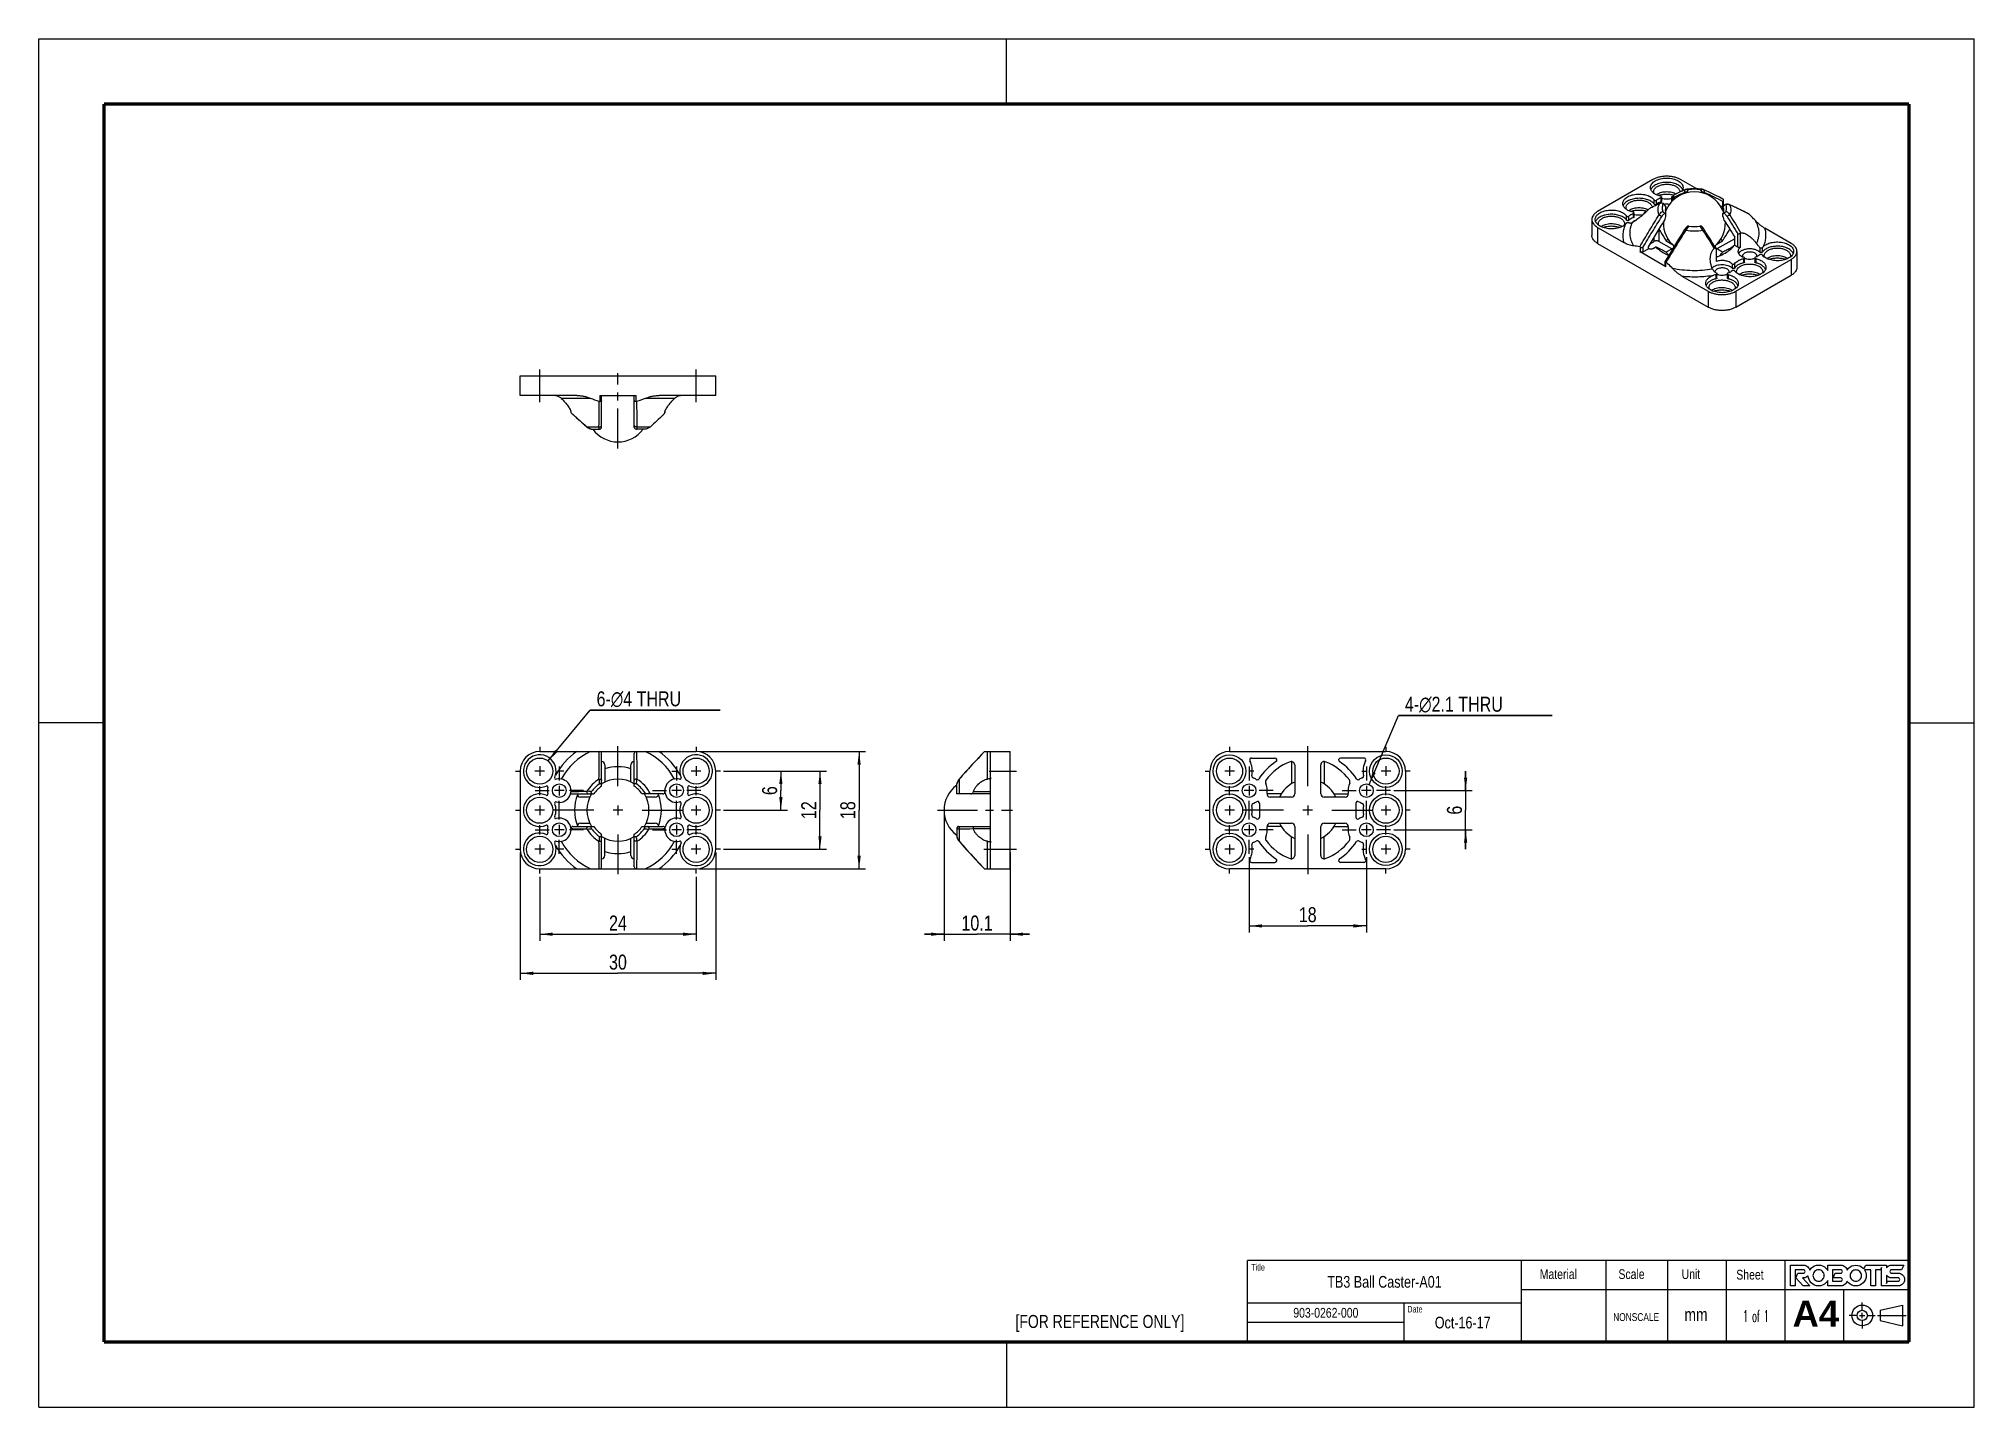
# Model space of a CAD drawing. Header units: millimetres. Extents: x 0 to 297, y 0 to 210.
import ezdxf

# ---------------------------------------------------------------- set-up
doc = ezdxf.new("R2010")
doc.units = ezdxf.units.MM
doc.header["$LTSCALE"] = 16.335
doc.linetypes.add('CENTER', pattern=[0.6, 0.375, -0.075, 0.075, -0.075])
doc.layers.get('0').update_dxf_attribs({"linetype": 'CONTINUOUS'})
doc.layers.add('02___PRT_ALL_AXES', color=7, linetype='CONTINUOUS')
doc.layers.add('DEFAULT_1', color=7, linetype='CENTER')
doc.styles.get("Standard").update_dxf_attribs({"font": 'txt', "width": 0.8})
doc.styles.add('TEXTSTYLE_2', font='arialbd.ttf')
doc.styles.add('TEXTSTYLE_3', font='txt_____.ttf', dxfattribs={"width": 0.5})
doc.dimstyles.new('DIMSTYLE_1', dxfattribs={"dimtxt": 2.3, "dimasz": 2, "dimexe": 1, "dimexo": 0.5, "dimgap": 0.575, "dimtad": 1, "dimdsep": 46, "dimtxsty": 'Standard', "dimblk": '_FILLED', "dimblk1": '_FILLED', "dimblk2": '_FILLED', "dimcen": 0.09, "dimadec": 0, "dimazin": 0, "dimtp": 0.01, "dimtm": 0.01, "dimtfac": 1, "dimtofl": 0, "dimtmove": 0, "dimatfit": 3, "dimldrblk": '_FILLED', "dimfxl": 1, "dimtolj": 1, "dimarcsym": 0})
doc.dimstyles.new('DIMSTYLE_2', dxfattribs={"dimtxt": 2.3, "dimasz": 2, "dimexe": 1, "dimexo": 0.5, "dimgap": 0.575, "dimtad": 1, "dimdec": 1, "dimdsep": 46, "dimtxsty": 'Standard', "dimblk": '_FILLED', "dimblk1": '_FILLED', "dimblk2": '_FILLED', "dimcen": 0.09, "dimadec": 0, "dimazin": 0, "dimtp": 0.01, "dimtm": 0.01, "dimtfac": 1, "dimtdec": 1, "dimtofl": 0, "dimtmove": 0, "dimatfit": 3, "dimldrblk": '_FILLED', "dimfxl": 1, "dimtolj": 1, "dimarcsym": 0})
doc.dimstyles.new('DIMSTYLE_3', dxfattribs={"dimtxt": 2.3, "dimasz": 2, "dimexe": 1, "dimexo": 0.5, "dimtad": 1, "dimdec": 1, "dimdsep": 46, "dimtxsty": 'Standard', "dimblk": '_FILLED', "dimblk1": '_FILLED', "dimblk2": '_FILLED', "dimcen": 0.09, "dimadec": 0, "dimazin": 0, "dimtp": 0.01, "dimtm": 0.01, "dimtfac": 1, "dimtdec": 1, "dimtmove": 0, "dimatfit": 2, "dimldrblk": '_FILLED', "dimfxl": 1, "dimtolj": 1, "dimarcsym": 0})
doc.dimstyles.new('DIMSTYLE_4', dxfattribs={"dimtxt": 2.3, "dimasz": 2, "dimexe": 1, "dimexo": 0.5, "dimtad": 1, "dimdsep": 46, "dimtxsty": 'Standard', "dimblk": '_FILLED', "dimblk1": '_FILLED', "dimblk2": '_FILLED', "dimcen": 0.09, "dimadec": 0, "dimazin": 0, "dimtp": 0.01, "dimtm": 0.01, "dimtfac": 1, "dimtmove": 0, "dimatfit": 2, "dimldrblk": '_FILLED', "dimfxl": 1, "dimtolj": 1, "dimarcsym": 0})

msp = doc.modelspace()

# ---------------------------------------------------------------- texts
at = {"color": 7, "linetype": 'Continuous', "attachment_point": 1, "line_spacing_factor": 0.9}
for s, insert, char_height, width in [('Title', (186.059, 21.983), 1, 4), ('Material', (230.324, 21.18), 1.5, 9.6), ('Scale', (242.398, 21.18), 1.5, 6), ('Unit', (252.096, 21.186), 1.5, 4.8), ('Sheet', (260.483, 21.1), 1.5, 6), ('Date', (210.002, 15.549), 1, 3.2), ('[FOR REFERENCE ONLY]', (149.881, 14.168), 2, 32), ('NONSCALE', (241.586, 14.444), 1.2, 7.68), ('mm', (252.517, 15.216), 2, 3.2)]:
    msp.add_mtext(s, dxfattribs=dict(at, insert=insert, char_height=char_height, width=width))
at = {"color": 7, "linetype": 'Continuous', "insert": (269.117, 16.359), "char_height": 4, "width": 7.13755, "attachment_point": 1, "line_spacing_factor": 0.9, "style": 'TEXTSTYLE_2'}
msp.add_mtext('A4', dxfattribs=at)

# ---------------------------------------------------------------- blocks, each defined once
blk = doc.blocks.new('_FILLED')
at = {"color": 0, "linetype": 'ByBlock'}
blk.add_solid([(0, 0), (-1, 0.125), (-1, -0.125)], dxfattribs=at)
blk = doc.blocks.new('*D1')
at = {"color": 2, "linetype": 'Continuous'}
for p, q in [((73.88, 85.12), (73.88, 65.59)), ((103.88, 85.12), (103.88, 65.59)), ((73.88, 66.59), (88.88, 66.59)), ((103.88, 66.59), (88.88, 66.59))]:
    blk.add_line(p, q, dxfattribs=at)
at = {"color": 2, "linetype": 'Continuous', "xscale": 2, "yscale": 2, "zscale": 2, "rotation": 180}
blk.add_blockref('_FILLED', (73.88, 66.59), dxfattribs=at)
at = {"color": 2, "linetype": 'Continuous', "xscale": 2, "yscale": 2, "zscale": 2}
blk.add_blockref('_FILLED', (103.88, 66.59), dxfattribs=at)
at = {"color": 2, "linetype": 'Continuous', "insert": (88.88, 69.46), "char_height": 2.3, "width": 3.68, "attachment_point": 2, "line_spacing_factor": 0.9}
blk.add_mtext('30', dxfattribs=at)
blk = doc.blocks.new('*D2')
at = {"color": 2, "linetype": 'Continuous'}
for p, q in [((138.92, 91.12), (138.92, 71.59)), ((149.04, 85.12), (149.04, 71.59)), ((138.92, 72.59), (135.92, 72.59)), ((135.92, 72.59), (143.98, 72.59)), ((152.04, 72.59), (143.98, 72.59)), ((149.04, 72.59), (152.04, 72.59))]:
    blk.add_line(p, q, dxfattribs=at)
at = {"color": 2, "linetype": 'Continuous', "xscale": 2, "yscale": 2, "zscale": 2}
blk.add_blockref('_FILLED', (138.92, 72.59), dxfattribs=at)
at = {"color": 2, "linetype": 'Continuous', "xscale": 2, "yscale": 2, "zscale": 2, "rotation": 180}
blk.add_blockref('_FILLED', (149.04, 72.59), dxfattribs=at)
at = {"color": 2, "linetype": 'Continuous', "insert": (143.98, 75.46), "char_height": 2.3, "width": 7.36, "attachment_point": 2, "line_spacing_factor": 0.9}
blk.add_mtext('10.1', dxfattribs=at)
blk = doc.blocks.new('*D3')
at = {"color": 2, "linetype": 'Continuous'}
for p, q in [((101.38, 100.62), (126.88, 100.62)), ((125.88, 100.62), (125.88, 91.62)), ((125.88, 82.62), (125.88, 91.62)), ((101.38, 82.62), (126.88, 82.62))]:
    blk.add_line(p, q, dxfattribs=at)
at = {"color": 2, "linetype": 'Continuous', "xscale": 2, "yscale": 2, "zscale": 2}
for p, rotation in [((125.88, 100.62), 90), ((125.88, 82.62), 270)]:
    blk.add_blockref('_FILLED', p, dxfattribs=dict(at, rotation=rotation))
at = {"color": 2, "linetype": 'Continuous', "insert": (123, 91.62), "char_height": 2.3, "width": 3.68, "attachment_point": 2, "rotation": 90, "line_spacing_factor": 0.9}
blk.add_mtext('18', dxfattribs=at)
blk = doc.blocks.new('*D4')
at = {"color": 2, "linetype": 'Continuous'}
for p, q in [((76.88, 81.41), (76.88, 71.59)), ((100.88, 81.41), (100.88, 71.59)), ((76.88, 72.59), (88.88, 72.59)), ((100.88, 72.59), (88.88, 72.59))]:
    blk.add_line(p, q, dxfattribs=at)
at = {"color": 2, "linetype": 'Continuous', "xscale": 2, "yscale": 2, "zscale": 2, "rotation": 180}
blk.add_blockref('_FILLED', (76.88, 72.59), dxfattribs=at)
at = {"color": 2, "linetype": 'Continuous', "xscale": 2, "yscale": 2, "zscale": 2}
blk.add_blockref('_FILLED', (100.88, 72.59), dxfattribs=at)
at = {"color": 2, "linetype": 'Continuous', "insert": (88.88, 75.46), "char_height": 2.3, "width": 3.68, "attachment_point": 2, "line_spacing_factor": 0.9}
blk.add_mtext('24', dxfattribs=at)
blk = doc.blocks.new('*D5')
at = {"color": 2, "linetype": 'Continuous'}
for p, q in [((105.09, 97.62), (120.88, 97.62)), ((119.88, 97.62), (119.88, 91.62)), ((119.88, 85.62), (119.88, 91.62)), ((105.09, 85.62), (120.88, 85.62))]:
    blk.add_line(p, q, dxfattribs=at)
at = {"color": 2, "linetype": 'Continuous', "xscale": 2, "yscale": 2, "zscale": 2}
for p, rotation in [((119.88, 97.62), 90), ((119.88, 85.62), 270)]:
    blk.add_blockref('_FILLED', p, dxfattribs=dict(at, rotation=rotation))
at = {"color": 2, "linetype": 'Continuous', "insert": (117, 91.62), "char_height": 2.3, "width": 3.68, "attachment_point": 2, "rotation": 90, "line_spacing_factor": 0.9}
blk.add_mtext('12', dxfattribs=at)
blk = doc.blocks.new('*D6')
at = {"color": 2, "linetype": 'Continuous'}
for p, q in [((105.09, 97.62), (114.88, 97.62)), ((113.88, 97.62), (113.88, 94.62)), ((113.88, 91.62), (113.88, 94.62)), ((105.09, 91.62), (114.88, 91.62))]:
    blk.add_line(p, q, dxfattribs=at)
at = {"color": 2, "linetype": 'Continuous', "xscale": 2, "yscale": 2, "zscale": 2}
for p, rotation in [((113.88, 97.62), 90), ((113.88, 91.62), 270)]:
    blk.add_blockref('_FILLED', p, dxfattribs=dict(at, rotation=rotation))
at = {"color": 2, "linetype": 'Continuous', "insert": (111, 94.62), "char_height": 2.3, "width": 1.84, "attachment_point": 2, "rotation": 90, "line_spacing_factor": 0.9}
blk.add_mtext('6', dxfattribs=at)
blk = doc.blocks.new('*D7')
at = {"color": 2, "linetype": 'Continuous'}
for p, q in [((78.16, 99.17), (84.6, 106.98)), ((84.6, 106.98), (104.54, 106.98)), ((104.54, 106.98), (84.6, 106.98))]:
    blk.add_line(p, q, dxfattribs=at)
at = {"color": 2, "linetype": 'Continuous', "xscale": 2, "yscale": 2, "zscale": 2, "rotation": 230.4723547314}
blk.add_blockref('_FILLED', (78.16, 99.17), dxfattribs=at)
at = {"color": 2, "linetype": 'Continuous', "insert": (85.6, 109.86), "char_height": 2.3, "width": 17.7867, "attachment_point": 1, "line_spacing_factor": 0.9}
blk.add_mtext('6-\\Fgdt;{\\Fgdt;n}\\Ftxt;4 THRU', dxfattribs=at)
blk = doc.blocks.new('*D8')
at = {"color": 2, "linetype": 'Continuous'}
for p, q in [((218.95, 94.62), (218.95, 97.62)), ((218.95, 97.62), (218.95, 91.62)), ((207.93, 94.62), (219.95, 94.62)), ((218.95, 85.62), (218.95, 91.62)), ((207.93, 88.62), (219.95, 88.62)), ((218.95, 88.62), (218.95, 85.62))]:
    blk.add_line(p, q, dxfattribs=at)
at = {"color": 2, "linetype": 'Continuous', "xscale": 2, "yscale": 2, "zscale": 2}
for p, rotation in [((218.95, 94.62), 270), ((218.95, 88.62), 90)]:
    blk.add_blockref('_FILLED', p, dxfattribs=dict(at, rotation=rotation))
at = {"color": 2, "linetype": 'Continuous', "insert": (216.08, 91.62), "char_height": 2.3, "width": 1.84, "attachment_point": 2, "rotation": 90, "line_spacing_factor": 0.9}
blk.add_mtext('6', dxfattribs=at)
blk = doc.blocks.new('*D9')
at = {"color": 2, "linetype": 'Continuous'}
for p, q in [((185.72, 84.41), (185.72, 72.86)), ((203.72, 84.41), (203.72, 72.86)), ((185.72, 73.86), (194.72, 73.86)), ((203.72, 73.86), (194.72, 73.86))]:
    blk.add_line(p, q, dxfattribs=at)
at = {"color": 2, "linetype": 'Continuous', "xscale": 2, "yscale": 2, "zscale": 2, "rotation": 180}
blk.add_blockref('_FILLED', (185.72, 73.86), dxfattribs=at)
at = {"color": 2, "linetype": 'Continuous', "xscale": 2, "yscale": 2, "zscale": 2}
blk.add_blockref('_FILLED', (203.72, 73.86), dxfattribs=at)
at = {"color": 2, "linetype": 'Continuous', "insert": (194.72, 76.74), "char_height": 2.3, "width": 3.68, "attachment_point": 2, "line_spacing_factor": 0.9}
blk.add_mtext('18', dxfattribs=at)
blk = doc.blocks.new('*D10')
at = {"color": 2, "linetype": 'Continuous'}
for p, q in [((204.13, 95.58), (208.63, 106.15)), ((208.63, 106.15), (232.25, 106.15)), ((232.25, 106.15), (208.63, 106.15))]:
    blk.add_line(p, q, dxfattribs=at)
at = {"color": 2, "linetype": 'Continuous', "xscale": 2, "yscale": 2, "zscale": 2, "rotation": 246.9309970715}
blk.add_blockref('_FILLED', (204.13, 95.58), dxfattribs=at)
at = {"color": 2, "linetype": 'Continuous', "insert": (209.63, 109.03), "char_height": 2.3, "width": 21.4667, "attachment_point": 1, "line_spacing_factor": 0.9}
blk.add_mtext('4-\\Fgdt;{\\Fgdt;n}\\Ftxt;2.1 THRU', dxfattribs=at)
blk = doc.blocks.new('*T11')
at = {"color": 2, "linetype": 'Continuous'}
for p, q in [((101.5, 12.5), (0, 12.5)), ((0, 0), (0, 12.5)), ((42, 0), (42, 12.5)), ((55, 0), (55, 12.5)), ((64.5, 0), (64.5, 12.5)), ((73.5, 0), (73.5, 12.5)), ((82.5, 0), (82.5, 12.5)), ((101.5, 0), (101.5, 12.5)), ((42, 6), (0, 6)), ((24, 0), (24, 6)), ((101.5, 8), (42, 8)), ((91.5, 0), (91.5, 8)), ((24, 3), (0, 3)), ((101.5, 0), (0, 0))]:
    blk.add_line(p, q, dxfattribs=at)
at = {"color": 7, "linetype": 'Continuous', "attachment_point": 2, "line_spacing_factor": 0.9}
for s, insert, char_height, width in [('TB3 Ball Caster-A01', (21, 10.15), 1.8, 54.72), ('903-0262-000', (12, 5.25), 1.5, 28.8), ('Oct-16-17', (33, 3.9), 1.8, 25.92)]:
    blk.add_mtext(s, dxfattribs=dict(at, insert=insert, char_height=char_height, width=width))
at = {"color": 7, "linetype": 'Continuous', "insert": (78, 4.9), "char_height": 1.8, "width": 10.8, "attachment_point": 2, "line_spacing_factor": 0.9, "style": 'TEXTSTYLE_3'}
blk.add_mtext('1 of 1', dxfattribs=at)

# ---------------------------------------------------------------- dimensions: what is measured, and where the dimension line sits
at = {"color": 2, "linetype": 'Continuous'}
for p1, p2, text, dimstyle, picture, middle in [((78.158, 99.169), (75.599, 96.068), '6-%%c<> THRU', 'DIMSTYLE_3', '*D7', (94.497, 108.706)), ((204.131, 95.585), (203.308, 93.653), '4-%%c<> THRU', 'DIMSTYLE_4', '*D10', (220.365, 107.879))]:
    dim = msp.add_diameter_dim_2p(p1=p1, p2=p2, text=text, dimstyle=dimstyle, override={"dimtih": 1, "dimtoh": 1, "dimpost": '<>'}, dxfattribs=at)
    dim.commit()
    dim.dimension.update_dxf_attribs({"geometry": picture, "text_midpoint": middle, "dimtype": 163})
for base, p1, p2, angle, dimstyle, picture, middle in [((125.878, 82.619), (100.878, 100.619), (100.878, 82.619), 270, 'DIMSTYLE_1', '*D3', (125.878, 91.906)), ((119.878, 85.619), (104.591, 97.619), (104.591, 85.619), 270, 'DIMSTYLE_1', '*D5', (119.878, 91.849)), ((113.878, 97.619), (104.591, 91.619), (104.591, 97.619), 90, 'DIMSTYLE_1', '*D6', (113.878, 94.619)), ((218.954, 88.619), (207.432, 94.619), (207.432, 88.619), 270, 'DIMSTYLE_1', '*D8', (218.954, 91.619)), ((138.917, 72.589), (149.039, 85.619), (138.917, 91.619), 180, 'DIMSTYLE_2', '*D2', (143.978, 72.589)), ((73.878, 66.589), (103.878, 85.619), (73.878, 85.619), 180, 'DIMSTYLE_1', '*D1', (88.878, 66.589)), ((76.878, 72.589), (100.878, 81.906), (76.878, 81.906), 180, 'DIMSTYLE_1', '*D4', (88.936, 72.589))]:
    dim = msp.add_linear_dim(base=base, p1=p1, p2=p2, angle=angle, dimstyle=dimstyle, dxfattribs=at)
    dim.commit()
    dim.dimension.update_dxf_attribs({"geometry": picture, "text_midpoint": middle, "dimtype": 160})
dim = msp.add_linear_dim(base=(203.719, 73.861), p1=(185.719, 84.906), p2=(203.719, 84.906), dimstyle='DIMSTYLE_1', dxfattribs=at)
dim.commit()
dim.dimension.update_dxf_attribs({"geometry": '*D9', "text_midpoint": (195.007, 73.861), "dimtype": 160})

# ---------------------------------------------------------------- linework, layer by layer
at = {"color": 7, "linetype": 'Continuous'}
for p, q in [((0, 0), (0, 210)), ((0, 210), (297, 210)), ((148.5, 200), (148.5, 210)), ((297, 0), (297, 210)), ((247.688, 188.393), (239.203, 183.494)), ((254.408, 186.962), (251.931, 188.393)), ((247.89, 184.599), (247.89, 185.252)), ((248.249, 184.584), (248.249, 185.237)), ((248.912, 185.619), (248.912, 184.966)), ((249.012, 185.719), (249.012, 185.066)), ((250.607, 185.066), (250.607, 185.731)), ((250.707, 185.663), (250.707, 185.135)), ((250.846, 185.888), (250.846, 185.265)), ((250.934, 185.69), (250.934, 185.346)), ((252.683, 186.845), (252.683, 186.845)), ((252.878, 186.896), (252.879, 186.896)), ((253.061, 186.403), (253.04, 186.435)), ((255.065, 186.435), (255.044, 186.404)), ((255.226, 186.896), (255.226, 186.896)), ((255.421, 186.845), (255.421, 186.845)), ((258.125, 184.212), (258.436, 184.392)), ((258.429, 185.4), (258.436, 185.396)), ((258.436, 184.392), (258.436, 185.046)), ((258.524, 184.514), (258.524, 185.243)), ((258.524, 184.586), (258.68, 184.496)), ((259.381, 184.559), (259.381, 184.559)), ((259.816, 184.374), (259.381, 184.559)), ((238.324, 182.269), (238.324, 179.82)), ((243.648, 182.149), (243.648, 182.802)), ((244.007, 182.134), (244.007, 182.787)), ((244.669, 183.17), (244.669, 182.517)), ((244.77, 183.27), (244.77, 182.617)), ((246.364, 183.167), (246.364, 183.27)), ((249.67, 183.706), (249.67, 184.139)), ((249.67, 182.728), (249.67, 183.161)), ((258.435, 183.706), (258.435, 184.139)), ((258.435, 182.728), (258.435, 183.161)), ((262.392, 183.102), (262.384, 183.106)), ((262.396, 183.11), (262.389, 183.114)), ((262.442, 183.076), (262.392, 183.102)), ((239.203, 181.044), (239.203, 178.595)), ((239.203, 181.044), (243.233, 178.718)), ((239.203, 178.595), (256.174, 168.797)), ((247.824, 179.455), (247.824, 178.863)), ((248.581, 180.693), (248.581, 178.896)), ((250.587, 177.738), (248.581, 178.896)), ((249.738, 178.963), (250.612, 178.458)), ((250.87, 178.208), (250.87, 178.007)), ((257.234, 178.206), (257.234, 178.008)), ((257.497, 178.461), (258.366, 178.963)), ((260.236, 179.307), (257.517, 177.738)), ((260.236, 178.291), (260.236, 179.529)), ((260.706, 178.019), (260.236, 178.291)), ((260.706, 178.019), (260.706, 180.049)), ((261.149, 178.032), (261.149, 180.167)), ((268.902, 178.595), (264.872, 180.922)), ((245.708, 178.048), (245.708, 177.289)), ((249.668, 175.002), (245.708, 177.289)), ((246.133, 177.943), (246.133, 177.289)), ((246.133, 177.289), (246.985, 177.781)), ((246.985, 177.781), (246.985, 178.062)), ((247.713, 177.793), (248.144, 178.042)), ((249.58, 175.125), (249.58, 175.853)), ((249.668, 175.002), (249.668, 175.762)), ((250.771, 177.843), (249.738, 177.247)), ((258.366, 177.247), (257.334, 177.843)), ((257.426, 175.831), (257.426, 177.586)), ((259.855, 175.439), (259.855, 174.786)), ((260.214, 175.454), (260.214, 174.801)), ((260.416, 171.247), (268.902, 176.145)), ((261.614, 175.609), (261.614, 176.262)), ((261.74, 175.716), (261.74, 176.369)), ((263.335, 176.369), (263.335, 175.716)), ((263.461, 176.262), (263.461, 175.609)), ((264.098, 177.932), (264.098, 177.235)), ((264.457, 177.904), (264.457, 177.25)), ((268.902, 176.145), (268.902, 173.696)), ((269.78, 177.37), (269.78, 174.921)), ((252.144, 173.573), (256.174, 171.247)), ((257.371, 173.159), (257.371, 173.814)), ((257.498, 173.267), (257.498, 173.931)), ((259.092, 173.92), (259.092, 173.267)), ((259.218, 173.813), (259.218, 173.159)), ((260.416, 168.797), (268.902, 173.696)), ((256.174, 171.247), (256.174, 168.797)), ((260.416, 171.247), (260.416, 168.797)), ((73.878, 155.254), (73.878, 158.254)), ((73.878, 158.254), (103.878, 158.254)), ((76.878, 155.254), (76.878, 158.254)), ((100.878, 155.254), (100.878, 158.254)), ((103.878, 155.254), (103.878, 158.254)), ((82.578, 155.254), (73.878, 155.254)), ((79.41, 155.2), (79.299, 155.224)), ((84.693, 154.815), (80.177, 154.815)), ((86.078, 155.254), (86.078, 154.325)), ((86.078, 155.254), (91.678, 155.254)), ((86.378, 150.368), (86.378, 155.254)), ((91.378, 150.368), (91.378, 155.254)), ((91.678, 154.325), (91.678, 155.254)), ((97.58, 154.815), (93.064, 154.815)), ((103.878, 155.254), (95.179, 155.254)), ((98.42, 155.216), (98.347, 155.2)), ((81.678, 152.689), (81.674, 152.647)), ((82.537, 151.84), (82.967, 151.451)), ((96.086, 152.759), (96.086, 152.633)), ((96.088, 152.623), (96.086, 152.633)), ((96.088, 152.766), (96.088, 152.624)), ((82.967, 151.451), (83.38, 151.083)), ((83.732, 150.774), (84.107, 150.45)), ((84.121, 150.466), (84.107, 150.45)), ((84.107, 150.45), (84.175, 150.396)), ((84.121, 150.466), (85.968, 150.466)), ((84.446, 150.227), (84.605, 150.158)), ((84.6, 150.159), (84.765, 150.104)), ((84.765, 150.104), (84.814, 150.091)), ((84.843, 150.088), (86.03, 150.088)), ((93.138, 150.088), (91.727, 150.088)), ((91.789, 150.466), (93.864, 150.466)), ((10, 105), (0, 105)), ((287, 105), (297, 105)), ((76.878, 100.619), (100.878, 100.619)), ((86.378, 95.317), (86.378, 100.319)), ((86.878, 98.584), (86.878, 95.94)), ((90.878, 95.94), (90.878, 98.584)), ((91.378, 95.317), (91.378, 100.319)), ((143.69, 99.115), (143.008, 98.38)), ((144.405, 99.877), (143.688, 99.113)), ((145.109, 100.619), (144.404, 99.875)), ((145.109, 100.619), (149.039, 100.619)), ((145.119, 100.619), (145.114, 100.614)), ((145.6, 96.394), (145.6, 100.619)), ((146.039, 82.619), (146.039, 100.619)), ((149.039, 82.619), (149.039, 100.619)), ((182.719, 100.619), (206.719, 100.619)), ((186.118, 99.619), (189.684, 99.619)), ((192.219, 99.082), (192.219, 95.669)), ((192.719, 98.584), (192.719, 94.119)), ((196.719, 94.119), (196.719, 98.584)), ((197.219, 99.082), (197.219, 95.669)), ((203.321, 99.619), (199.754, 99.619)), ((73.878, 97.619), (73.878, 85.619)), ((103.878, 85.619), (103.878, 97.619)), ((140.873, 94.119), (140.873, 95.653)), ((140.889, 95.732), (140.876, 95.683)), ((140.944, 95.897), (140.889, 95.732)), ((141.012, 96.051), (140.942, 95.892)), ((141.235, 96.39), (141.181, 96.322)), ((141.251, 96.376), (141.235, 96.39)), ((141.251, 96.376), (141.251, 94.119)), ((141.761, 96.997), (141.759, 96.995)), ((145.996, 96.35), (146.039, 96.35)), ((146.039, 97.619), (149.039, 97.619)), ((179.719, 85.619), (179.719, 97.619)), ((209.719, 97.619), (209.719, 85.619)), ((81.607, 94.119), (85.18, 94.119)), ((84.557, 93.619), (83.14, 93.619)), ((88.878, 92.361), (88.878, 90.876)), ((95.788, 94.119), (92.576, 94.119)), ((94.616, 93.619), (93.2, 93.619)), ((146.039, 94.119), (140.873, 94.119)), ((146.039, 94.447), (143.417, 94.447)), ((187.334, 92.671), (187.334, 90.566)), ((190.668, 94.119), (188.481, 94.119)), ((192.219, 93.619), (188.981, 93.619)), ((194.719, 92.361), (194.719, 90.876)), ((200.457, 93.619), (197.219, 93.619)), ((198.77, 94.119), (200.957, 94.119)), ((202.104, 92.671), (202.104, 90.566)), ((81.969, 89.119), (85.18, 89.119)), ((83.14, 89.619), (84.557, 89.619)), ((89.621, 91.619), (88.136, 91.619)), ((92.576, 89.119), (95.788, 89.119)), ((93.2, 89.619), (94.616, 89.619)), ((141.153, 89.119), (146.039, 89.119)), ((190.668, 89.119), (188.481, 89.119)), ((188.981, 89.619), (192.219, 89.619)), ((192.719, 89.119), (192.719, 84.654)), ((195.462, 91.619), (193.977, 91.619)), ((196.719, 84.654), (196.719, 89.119)), ((197.219, 89.619), (200.457, 89.619)), ((198.77, 89.119), (200.957, 89.119)), ((86.378, 82.919), (86.378, 87.921)), ((86.878, 84.654), (86.878, 87.297)), ((90.878, 84.654), (90.878, 87.297)), ((91.378, 82.919), (91.378, 87.921)), ((140.873, 88.77), (140.873, 87.584)), ((140.876, 87.554), (140.889, 87.505)), ((141.089, 87.049), (141.181, 86.915)), ((141.177, 86.919), (141.235, 86.848)), ((141.251, 86.861), (141.235, 86.848)), ((141.235, 86.848), (141.763, 86.239)), ((141.251, 88.708), (141.251, 86.861)), ((141.251, 86.861), (141.323, 86.776)), ((141.759, 86.243), (142.366, 85.563)), ((143.423, 88.79), (146.039, 88.79)), ((145.6, 82.619), (145.6, 86.844)), ((146.039, 86.888), (145.996, 86.888)), ((192.219, 84.155), (192.219, 87.568)), ((197.219, 84.155), (197.219, 87.568)), ((142.364, 85.565), (143.008, 84.857)), ((143.006, 84.859), (143.688, 84.124)), ((143.686, 84.126), (144.404, 83.362)), ((144.402, 83.364), (145.109, 82.619)), ((146.039, 85.619), (149.039, 85.619)), ((186.118, 83.619), (189.684, 83.619)), ((203.321, 83.619), (199.754, 83.619)), ((76.878, 82.619), (100.878, 82.619)), ((145.109, 82.619), (149.039, 82.619)), ((206.719, 82.619), (182.719, 82.619)), ((279.803, 14.886), (279.803, 16.077)), ((282.565, 14.886), (285.968, 15.68)), ((282.565, 14.886), (282.565, 13.297)), ((285.968, 15.68), (285.968, 12.503)), ((279.009, 14.091), (277.818, 14.091)), ((279.406, 14.091), (280.2, 14.091)), ((279.803, 13.694), (279.803, 14.489)), ((279.803, 13.297), (279.803, 12.106)), ((280.597, 14.091), (281.788, 14.091)), ((282.156, 14.091), (286.556, 14.091)), ((282.565, 13.297), (285.968, 12.503)), ((148.5, 10), (148.5, 0)), ((0, 0), (297, 0))]:
    msp.add_line(p, q, dxfattribs=at)
at = {"color": 7, "linetype": 'Continuous', "const_width": 0.5}
for points in [[(10, 200), (10, 10)], [(287, 200), (10, 200)], [(287, 10), (287, 200)], [(10, 10), (287, 10)]]:
    msp.add_lwpolyline(points, dxfattribs=at)
at = {"color": 7, "linetype": 'Continuous'}
for points in [[(252.683, 186.845), (252.443, 186.745), (252.16, 186.622), (251.866, 186.489), (251.56, 186.346), (251.242, 186.194), (250.946, 186.048)], [(252.879, 186.896), (252.868, 186.894), (252.805, 186.883), (252.745, 186.867), (252.683, 186.845)], [(255.421, 186.845), (255.413, 186.848), (255.357, 186.868), (255.298, 186.883), (255.235, 186.895), (255.226, 186.896)], [(258.429, 185.4), (257.901, 185.674), (257.36, 185.948), (256.839, 186.205), (256.337, 186.443), (255.854, 186.662), (255.421, 186.845)], [(259.381, 184.559), (259.328, 184.578), (259.216, 184.605), (259.093, 184.617), (258.961, 184.61), (258.812, 184.583)], [(262.389, 183.114), (261.863, 183.387), (261.322, 183.661), (260.802, 183.918), (260.3, 184.156), (259.816, 184.374)], [(252.985, 181.227), (252.874, 181.121), (252.771, 181.01), (252.677, 180.895), (252.591, 180.778), (252.544, 180.706)], [(255.561, 180.706), (255.516, 180.774), (255.431, 180.891), (255.336, 181.006), (255.234, 181.117), (255.12, 181.227)], [(252.544, 180.706), (252.116, 180.032), (251.637, 179.262), (251.139, 178.451), (250.621, 177.597), (250.083, 176.703), (249.585, 175.869)], [(257.376, 177.774), (257.141, 178.163), (256.792, 178.734), (256.457, 179.279), (256.135, 179.797), (255.826, 180.289), (255.561, 180.706)], [(81.667, 152.64), (81.87, 152.452), (82.363, 151.998), (82.838, 151.567), (83.294, 151.159), (83.776, 150.736)], [(84.175, 150.396), (84.304, 150.307), (84.451, 150.225)], [(143.01, 98.382), (142.367, 97.676), (141.763, 96.998), (141.235, 96.39)], [(141.181, 96.322), (141.091, 96.193), (141.01, 96.046)], [(140.888, 87.51), (140.942, 87.345), (141.01, 87.191), (141.091, 87.044)]]:
    msp.add_lwpolyline(points, dxfattribs=at)
for radius in [1.588, 0.794]:
    msp.add_circle((279.803, 14.091), radius, dxfattribs=at)
for centre, radius, start, end in [((303.169, 218.989), 63.849, 212.4222, 213.08116), ((249.878, 189.602), 3.87, 282.77271, 284.15846), ((249.918, 189.439), 3.702, 284.16609, 284.5245), ((254.052, 177.711), 9.259, 82.71686, 97.28324), ((252.946, 186.374), 0.527, 95.31208, 97.30845), ((254.052, 178.386), 8.504, 84.34019, 95.65985), ((210.068, 215.665), 57.734, 326.90309, 327.20464), ((245.674, 186.938), 3.653, 282.91446, 285.04132), ((253.738, 193.881), 11.466, 248.33341, 249.21928), ((251.077, 183.65), 1.489, 177.65912, 179.99959), ((251.154, 183.206), 1.566, 164.1712, 171.64209), ((251.211, 183.19), 1.626, 161.4855, 164.18358), ((249.809, 186.768), 3.089, 267.25866, 267.41305), ((249.809, 186.776), 3.097, 267.41324, 268.02168), ((254.052, 189.69), 8.504, 264.34016, 275.65987), ((256.893, 183.19), 1.626, 15.81642, 18.5145), ((254.367, 193.881), 11.466, 290.78072, 291.66659), ((256.965, 183.209), 1.552, 8.32361, 15.86309), ((257.027, 183.65), 1.489, 0.00041, 2.34088), ((244.089, 171.095), 7.147, 77.27868, 84.86605), ((254.052, 190.079), 9.57, 262.15845, 277.84155), ((259.99, 178.711), 0.482, 297.68538, 300.7399), ((258.179, 170.336), 3.57, 103.07687, 108.97239), ((78.493, 151.383), 3.925, 78.14238, 78.65824), ((99.654, 149.524), 5.825, 101.86163, 102.22766), ((96.321, 152.689), 0.242, 179.95059, 183.50277), ((85.18, 151.651), 1.588, 228.21015, 231.63156), ((85.305, 151.892), 1.863, 252.14154, 255.65424), ((76.878, 97.619), 3, 90, 180), ((76.878, 97.619), 2.5, 336.67746, 293.32254), ((88.878, 91.619), 10.986, 124.99515, 150.66402), ((88.878, 91.619), 9.926, 114.94124, 151.2437), ((-320.556, 102.941), 406.577, 359.07471, 359.67266), ((86.078, 100.319), 0.3, 0, 90), ((86.378, 98.584), 0.5, 0, 90.01815), ((88.878, 91.619), 6.662, 72.53113, 107.46889), ((91.378, 98.584), 0.5, 89.98185, 180), ((91.678, 100.319), 0.3, 90, 180), ((498.312, 102.941), 406.576, 180.32734, 180.92529), ((88.878, 91.619), 9.926, 28.7563, 65.05876), ((88.878, 91.619), 10.986, 29.33598, 55.00485), ((100.878, 97.619), 2.5, 246.67746, 203.32254), ((100.878, 97.619), 3, 0, 90), ((182.719, 97.619), 3, 90, 180), ((186.118, 99.319), 0.3, 90, 206.57497), ((182.719, 97.619), 3.5, 348.40449, 26.57497), ((194.719, 91.619), 8.9, 123.17988, 147.22301), ((194.719, 91.619), 7.9, 109.7452, 144.01525), ((189.684, 99.319), 0.3, 303.17988, 90), ((192.219, 98.584), 0.5, 0, 109.7452), ((197.219, 98.584), 0.5, 70.2548, 180), ((194.719, 91.619), 7.9, 35.98475, 70.2548), ((199.754, 99.319), 0.3, 90, 236.82012), ((194.719, 91.619), 8.9, 32.77699, 56.82012), ((206.719, 97.619), 3.5, 153.42503, 191.59551), ((203.321, 99.319), 0.3, 333.42503, 90), ((206.719, 97.619), 3, 0, 90), ((77.947, 95.139), 0.2, 344.91169, 113.32254), ((79.878, 94.619), 1.8, 164.91169, 195.08831), ((79.358, 96.55), 0.2, 156.67746, 285.08831), ((79.878, 94.619), 1.8, 254.91169, 105.08831), ((88.878, 91.619), 5.577, 121.46078, 148.53922), ((88.878, 91.619), 4.939, 125.2238, 144.77626), ((88.878, 91.619), 4.464, 124.06089, 145.93911), ((134.157, 100.144), 48.337, 184.47132, 185.33068), ((88.878, 91.619), 4.464, 34.06089, 55.93911), ((42.08, 100.274), 49.862, 354.68243, 355.51551), ((88.878, 91.619), 4.939, 30.40825, 54.77626), ((88.878, 91.619), 5.577, 26.63276, 58.53922), ((97.878, 94.619), 1.8, 74.91169, 285.08831), ((98.399, 96.55), 0.2, 254.91169, 23.32254), ((99.809, 95.139), 0.2, 66.67746, 195.08831), ((97.878, 94.619), 1.8, 344.91169, 15.08831), ((142.677, 95.192), 1.863, 162.14154, 165.65424), ((142.435, 95.317), 1.588, 138.21015, 141.63156), ((186.442, 96.855), 0.3, 168.40449, 252.09596), ((185.719, 94.619), 2.05, 57.43833, 72.09596), ((186.984, 96.599), 0.3, 237.43833, 327.22301), ((188.731, 95.967), 0.5, 144.01525, 204.11003), ((185.719, 94.619), 2.8, 351.28526, 24.11003), ((203.719, 94.619), 2.8, 155.88997, 188.71474), ((200.707, 95.967), 0.5, 335.88997, 35.98475), ((202.454, 96.599), 0.3, 212.77699, 302.56167), ((203.719, 94.619), 2.05, 107.90404, 122.56167), ((202.997, 96.855), 0.3, 287.90404, 11.59551), ((76.878, 91.619), 2.5, 66.67746, 293.32254), ((77.947, 94.098), 0.2, 246.67746, 15.08831), ((79.358, 92.688), 0.2, 74.91169, 203.32254), ((76.878, 91.619), 2.5, 336.67746, 23.32254), ((78.488, 431.674), 337.192, 270.54134, 270.95716), ((88.878, 91.619), 6.663, 159.07879, 200.92119), ((83.14, 94.119), 0.5, 180.00754, 270), ((80.223, 44.821), 49.862, 84.68243, 85.51551), ((94.616, 94.119), 0.5, 270, 359.99246), ((88.878, 91.619), 6.662, 339.07884, 20.92114), ((95.788, 94.419), 0.3, 270, 5.46502), ((98.399, 92.688), 0.2, 336.67746, 105.08831), ((100.878, 91.619), 2.5, 156.67746, 203.32254), ((99.809, 94.098), 0.2, 164.91169, 293.32254), ((100.878, 91.619), 2.5, 246.67746, 113.32254), ((186.442, 92.382), 0.3, 107.90404, 191.59551), ((182.719, 91.619), 3.5, 348.40449, 11.59551), ((185.719, 94.619), 2.05, 287.90404, 304.03636), ((187.034, 92.671), 0.3, 0, 124.03636), ((188.981, 94.119), 0.5, 171.28526, 270), ((192.219, 94.119), 0.5, 270, 360), ((197.219, 94.119), 0.5, 180, 270), ((200.457, 94.119), 0.5, 270, 8.71474), ((202.404, 92.671), 0.3, 55.96364, 180), ((203.719, 94.619), 2.05, 235.96364, 252.09596), ((202.997, 92.382), 0.3, 348.40449, 72.09596), ((206.719, 91.619), 3.5, 168.40449, 191.59551), ((77.947, 89.139), 0.2, 344.91169, 113.32254), ((79.358, 90.55), 0.2, 156.67746, 285.08831), ((79.878, 88.619), 1.8, 254.91169, 105.08831), ((81.969, 88.819), 0.3, 90, 185.46502), ((83.14, 89.119), 0.5, 90, 179.99246), ((88.878, 91.619), 4.464, 214.06089, 235.93911), ((88.878, 91.619), 4.464, 304.06089, 325.93911), ((94.616, 89.119), 0.5, 0.00754, 90), ((95.788, 88.819), 0.3, 354.53498, 90), ((97.878, 88.619), 1.8, 74.91169, 285.08831), ((98.399, 90.55), 0.2, 254.91169, 23.32254), ((99.809, 89.139), 0.2, 66.67746, 195.08831), ((186.442, 90.855), 0.3, 168.40449, 252.09596), ((185.719, 88.619), 2.05, 55.96364, 72.09596), ((187.034, 90.566), 0.3, 235.96364, 360), ((188.981, 89.119), 0.5, 90, 188.71474), ((192.219, 89.119), 0.5, 0, 90), ((197.219, 89.119), 0.5, 90, 180), ((200.457, 89.119), 0.5, 351.28526, 90), ((202.404, 90.566), 0.3, 180, 304.03636), ((203.719, 88.619), 2.05, 107.90404, 124.03636), ((202.997, 90.855), 0.3, 287.90404, 11.59551), ((76.878, 85.619), 2.5, 66.67746, 23.32254), ((77.947, 88.098), 0.2, 246.67746, 15.08831), ((79.878, 88.619), 1.8, 164.91169, 195.08831), ((79.358, 86.688), 0.2, 74.91169, 203.32254), ((88.878, 91.619), 10.986, 209.33598, 235.00485), ((88.878, 91.619), 9.926, 208.7563, 245.05876), ((78.982, -210.7), 299.452, 89.01664, 89.48487), ((80.353, 136.897), 48.337, 274.47132, 275.33068), ((88.878, 91.619), 5.577, 211.46078, 238.53922), ((88.878, 91.619), 4.939, 215.2238, 234.77626), ((135.676, 82.963), 49.862, 174.68243, 175.51551), ((-320.557, 80.296), 406.578, 0.32734, 0.92529), ((88.878, 91.619), 4.939, 305.2238, 324.77626), ((43.6, 83.093), 48.337, 4.47132, 5.33068), ((498.313, 80.296), 406.577, 179.07471, 179.67266), ((88.878, 91.619), 5.577, 301.46078, 328.53922), ((97.534, 138.417), 49.862, 264.68243, 265.51551), ((88.878, 91.619), 9.926, 294.94124, 331.2437), ((99.268, -248.418), 337.173, 90.54133, 90.95717), ((88.878, 91.619), 10.986, 304.99515, 330.66402), ((98.399, 86.688), 0.2, 336.67746, 105.08831), ((100.878, 85.619), 2.5, 156.67746, 113.32254), ((99.809, 88.098), 0.2, 164.91169, 293.32254), ((97.878, 88.619), 1.8, 344.91169, 15.08831), ((142.681, 88.046), 1.867, 194.34767, 197.23129), ((145.838, -149.553), 238.305, 90.57839, 91.10282), ((182.719, 85.619), 3.5, 333.42503, 11.59551), ((186.442, 86.382), 0.3, 107.90404, 191.59551), ((185.719, 88.619), 2.05, 287.90404, 302.56167), ((186.984, 86.638), 0.3, 32.77699, 122.56167), ((194.719, 91.619), 8.9, 212.77699, 236.82012), ((188.731, 87.271), 0.5, 155.88997, 215.98475), ((185.719, 88.619), 2.8, 335.88997, 8.71474), ((194.719, 91.619), 7.9, 215.98475, 250.2548), ((194.719, 91.619), 7.9, 289.7452, 324.01525), ((194.719, 91.619), 8.9, 303.17988, 327.22301), ((203.719, 88.619), 2.8, 171.28526, 204.11003), ((200.707, 87.271), 0.5, 324.01525, 24.11003), ((202.454, 86.638), 0.3, 57.43833, 147.22301), ((203.719, 88.619), 2.05, 237.43833, 252.09596), ((202.997, 86.382), 0.3, 348.40449, 72.09596), ((206.719, 85.619), 3.5, 168.40449, 206.57497), ((76.878, 85.619), 3, 180, 270), ((86.378, 84.654), 0.5, 269.98185, 360), ((88.878, 91.619), 6.663, 252.53113, 287.46886), ((91.378, 84.654), 0.5, 180, 270.01815), ((100.878, 85.619), 3, 270, 360), ((182.719, 85.619), 3, 180, 270), ((186.118, 83.919), 0.3, 153.42503, 270), ((189.684, 83.919), 0.3, 270, 56.82012), ((192.219, 84.654), 0.5, 250.2548, 360), ((197.219, 84.654), 0.5, 180, 289.7452), ((199.754, 83.919), 0.3, 123.17988, 270), ((203.321, 83.919), 0.3, 270, 26.57497), ((206.719, 85.619), 3, 270, 360), ((86.078, 82.919), 0.3, 270, 360), ((91.678, 82.919), 0.3, 180, 270)]:
    msp.add_arc(centre, radius, start, end, dxfattribs=at)
for points, knots in [([(247.31, 187.168), (247.31, 187.215), (247.318, 187.311), (247.368, 187.503), (247.495, 187.738), (247.733, 187.988), (248.048, 188.205), (248.427, 188.382), (248.858, 188.513), (249.325, 188.593), (249.81, 188.621), (250.294, 188.593), (250.761, 188.513), (251.192, 188.382), (251.572, 188.205), (251.886, 187.988), (252.124, 187.738), (252.252, 187.503), (252.301, 187.311), (252.31, 187.215), (252.31, 187.168)], [0, 0, 0, 0, 0.0225454, 0.0455155, 0.0940826, 0.1480797, 0.20844, 0.2750057, 0.3468295, 0.422431, 0.5000003, 0.5775696, 0.653171, 0.7249947, 0.7915603, 0.8519204, 0.9059175, 0.9544844, 0.9774546, 1, 1, 1, 1]), ([(248.886, 185.827), (248.666, 185.877), (248.35, 185.98), (247.975, 186.179), (247.742, 186.347), (247.554, 186.533), (247.415, 186.735), (247.329, 186.948), (247.31, 187.096), (247.31, 187.168)], [0, 0, 0, 0, 0.3051589, 0.4445032, 0.5735132, 0.6920503, 0.8010292, 0.9025727, 1, 1, 1, 1]), ([(252.245, 186.842), (252.212, 186.923), (252.119, 187.085), (251.922, 187.3), (251.666, 187.491), (251.36, 187.656), (251.012, 187.788), (250.496, 187.92), (249.811, 187.984), (249.127, 187.92), (248.61, 187.789), (248.261, 187.657), (247.955, 187.493), (247.699, 187.301), (247.501, 187.087), (247.408, 186.925), (247.375, 186.843)], [0, 0, 0, 0, 0.0468563, 0.0981836, 0.1546775, 0.2163595, 0.2827336, 0.3529268, 0.4998866, 0.6468676, 0.7170861, 0.7834933, 0.845214, 0.9017485, 0.9531139, 1, 1, 1, 1]), ([(251.931, 188.393), (251.786, 188.477), (251.468, 188.625), (250.951, 188.782), (250.391, 188.878), (249.81, 188.911), (249.228, 188.878), (248.668, 188.782), (248.151, 188.625), (247.834, 188.477), (247.688, 188.393)], [0, 0, 0, 0, 0.1141542, 0.2373256, 0.3669755, 0.5, 0.6330245, 0.7626744, 0.8858458, 1, 1, 1, 1]), ([(252.31, 187.168), (252.31, 187.119), (252.301, 187.019), (252.247, 186.819), (252.168, 186.68), (252.104, 186.595)], [0, 0, 0, 0, 0.2388799, 0.4826244, 1, 1, 1, 1]), ([(243.067, 184.719), (243.067, 184.802), (243.094, 184.975), (243.209, 185.22), (243.395, 185.448), (243.644, 185.652), (243.948, 185.828), (244.298, 185.971), (244.686, 186.077), (245.099, 186.144), (245.526, 186.169), (245.954, 186.152), (246.371, 186.093), (246.764, 185.994), (247.123, 185.857), (247.521, 185.642), (247.774, 185.421), (247.89, 185.252)], [0, 0, 0, 0, 0.0437977, 0.0900384, 0.1405569, 0.1963341, 0.2575641, 0.3238274, 0.3942578, 0.4676789, 0.5427165, 0.6178964, 0.6917359, 0.7628346, 0.8299717, 0.8922076, 1, 1, 1, 1]), ([(244.644, 183.377), (244.424, 183.428), (244.108, 183.53), (243.733, 183.73), (243.5, 183.898), (243.311, 184.084), (243.172, 184.286), (243.087, 184.499), (243.067, 184.647), (243.067, 184.719)], [0, 0, 0, 0, 0.3051585, 0.444503, 0.5735132, 0.6920504, 0.8010293, 0.9025727, 1, 1, 1, 1]), ([(247.89, 184.599), (247.784, 184.753), (247.56, 184.957), (247.206, 185.163), (246.888, 185.298), (246.537, 185.402), (246.163, 185.473), (245.774, 185.51), (245.38, 185.511), (244.991, 185.476), (244.615, 185.407), (244.318, 185.32), (244.096, 185.234), (243.893, 185.142), (243.663, 185.01), (243.43, 184.826), (243.248, 184.621), (243.163, 184.469), (243.132, 184.392)], [0, 0, 0, 0, 0.1042074, 0.163768, 0.2278682, 0.2958206, 0.3666995, 0.4394106, 0.5127641, 0.585538, 0.6565391, 0.7246669, 0.7573654, 0.7890123, 0.8488224, 0.9037669, 0.9539373, 1, 1, 1, 1]), ([(247.399, 184.083), (247.623, 184.197), (248.074, 184.423), (248.53, 184.639), (248.759, 184.744)], [0, 0, 0, 0, 0.4997466, 1, 1, 1, 1]), ([(247.89, 185.252), (247.906, 185.229), (247.947, 185.202), (248.008, 185.184), (248.08, 185.176), (248.152, 185.184), (248.214, 185.209), (248.239, 185.227), (248.249, 185.237)], [0, 0, 0, 0, 0.2156141, 0.3471078, 0.4875655, 0.7658254, 0.8909813, 1, 1, 1, 1]), ([(248.249, 184.584), (248.239, 184.574), (248.214, 184.556), (248.152, 184.53), (248.08, 184.522), (248.008, 184.531), (247.947, 184.549), (247.906, 184.575), (247.89, 184.599)], [0, 0, 0, 0, 0.1090187, 0.2341746, 0.5124345, 0.6528922, 0.7843859, 1, 1, 1, 1]), ([(248.249, 185.237), (248.334, 185.322), (248.545, 185.475), (248.782, 185.576), (248.912, 185.619)], [0, 0, 0, 0, 0.4673199, 1, 1, 1, 1]), ([(248.912, 184.966), (248.782, 184.923), (248.545, 184.821), (248.334, 184.669), (248.249, 184.584)], [0, 0, 0, 0, 0.5326801, 1, 1, 1, 1]), ([(248.63, 182.975), (248.571, 183.117), (248.484, 183.41), (248.462, 183.868), (248.552, 184.322), (248.681, 184.606), (248.759, 184.744)], [0, 0, 0, 0, 0.250518, 0.4945958, 0.7415038, 1, 1, 1, 1]), ([(248.759, 184.744), (248.796, 184.76), (248.875, 184.786), (249.002, 184.799), (249.137, 184.79), (249.227, 184.77), (249.272, 184.757)], [0, 0, 0, 0, 0.231043, 0.4720986, 0.7276574, 1, 1, 1, 1]), ([(249.012, 185.719), (249.012, 185.731), (249.005, 185.756), (248.977, 185.788), (248.936, 185.812), (248.904, 185.823), (248.886, 185.827)], [0, 0, 0, 0, 0.1981018, 0.4252351, 0.6940428, 1, 1, 1, 1]), ([(248.912, 185.619), (248.926, 185.624), (248.953, 185.635), (248.985, 185.659), (249.007, 185.687), (249.012, 185.709), (249.012, 185.719)], [0, 0, 0, 0, 0.3017985, 0.5673345, 0.7957181, 1, 1, 1, 1]), ([(249.012, 185.066), (249.012, 185.056), (249.007, 185.034), (248.985, 185.006), (248.953, 184.982), (248.926, 184.971), (248.912, 184.966)], [0, 0, 0, 0, 0.2042819, 0.4326655, 0.6982015, 1, 1, 1, 1]), ([(249.272, 184.757), (249.229, 184.661), (249.159, 184.465), (249.108, 184.16), (249.114, 183.853), (249.156, 183.652), (249.185, 183.554)], [0, 0, 0, 0, 0.2558536, 0.5042486, 0.7504604, 1, 1, 1, 1]), ([(250.607, 185.731), (250.607, 185.753), (250.629, 185.78), (250.66, 185.801), (250.69, 185.816), (250.716, 185.824), (250.733, 185.828)], [0, 0, 0, 0, 0.3961556, 0.5300836, 0.6767576, 1, 1, 1, 1]), ([(250.707, 185.663), (250.693, 185.665), (250.668, 185.671), (250.635, 185.684), (250.613, 185.705), (250.607, 185.722), (250.607, 185.731)], [0, 0, 0, 0, 0.324817, 0.5942411, 0.8108279, 1, 1, 1, 1]), ([(250.613, 185.039), (250.612, 185.041), (250.609, 185.05), (250.607, 185.059), (250.607, 185.066)], [0, 0, 0, 0, 0.2566099, 1, 1, 1, 1]), ([(250.847, 185.646), (250.836, 185.647), (250.789, 185.652), (250.742, 185.659), (250.707, 185.663)], [0, 0, 0, 0, 0.2421646, 1, 1, 1, 1]), ([(250.946, 186.048), (250.93, 186.041), (250.902, 186.022), (250.87, 185.984), (250.85, 185.938), (250.846, 185.905), (250.846, 185.888)], [0, 0, 0, 0, 0.2585992, 0.5060706, 0.7503796, 1, 1, 1, 1]), ([(250.846, 185.888), (250.846, 185.854), (250.865, 185.78), (250.908, 185.719), (250.934, 185.69)], [0, 0, 0, 0, 0.4750516, 1, 1, 1, 1]), ([(250.934, 185.69), (251.205, 185.824), (251.75, 186.086), (252.304, 186.33), (252.584, 186.445)], [0, 0, 0, 0, 0.4994627, 1, 1, 1, 1]), ([(252.683, 186.845), (252.667, 186.838), (252.637, 186.821), (252.585, 186.771), (252.544, 186.682), (252.54, 186.561), (252.565, 186.482), (252.584, 186.445)], [0, 0, 0, 0, 0.1120106, 0.2262384, 0.4669305, 0.7278681, 1, 1, 1, 1]), ([(252.584, 186.445), (252.617, 186.458), (252.688, 186.477), (252.801, 186.483), (252.92, 186.469), (253, 186.448), (253.04, 186.435)], [0, 0, 0, 0, 0.2291587, 0.4699491, 0.7263752, 1, 1, 1, 1]), ([(252.897, 186.898), (252.922, 186.9), (253.03, 186.903), (253.136, 186.877), (253.214, 186.848)], [0, 0, 0, 0, 0.2344342, 1, 1, 1, 1]), ([(253.04, 186.435), (253.015, 186.474), (252.986, 186.54), (252.979, 186.633), (252.994, 186.701), (253.03, 186.761), (253.099, 186.823), (253.168, 186.844), (253.214, 186.848)], [0, 0, 0, 0, 0.2525663, 0.3782508, 0.503002, 0.6270463, 0.7511592, 1, 1, 1, 1]), ([(254.891, 186.848), (254.947, 186.869), (255.057, 186.899), (255.172, 186.903), (255.226, 186.896)], [0, 0, 0, 0, 0.523858, 1, 1, 1, 1]), ([(254.891, 186.848), (254.937, 186.844), (255.006, 186.823), (255.075, 186.761), (255.11, 186.701), (255.125, 186.633), (255.119, 186.54), (255.09, 186.474), (255.065, 186.435)], [0, 0, 0, 0, 0.2494256, 0.3737117, 0.4977421, 0.6222961, 0.7477941, 1, 1, 1, 1]), ([(255.065, 186.435), (255.105, 186.448), (255.184, 186.469), (255.304, 186.483), (255.416, 186.477), (255.487, 186.458), (255.52, 186.445)], [0, 0, 0, 0, 0.2735794, 0.529963, 0.7707858, 1, 1, 1, 1]), ([(255.421, 186.845), (255.437, 186.838), (255.468, 186.821), (255.52, 186.771), (255.561, 186.682), (255.565, 186.561), (255.54, 186.482), (255.52, 186.445)], [0, 0, 0, 0, 0.1120108, 0.2262381, 0.4669285, 0.7278662, 1, 1, 1, 1]), ([(255.52, 186.445), (255.771, 186.343), (256.265, 186.126), (257.239, 185.663), (257.959, 185.295), (258.436, 185.046)], [0, 0, 0, 0, 0.2505477, 0.5005713, 1, 1, 1, 1]), ([(258.524, 185.243), (258.524, 185.273), (258.51, 185.336), (258.463, 185.381), (258.436, 185.396)], [0, 0, 0, 0, 0.4958062, 1, 1, 1, 1]), ([(258.436, 185.046), (258.463, 185.074), (258.505, 185.135), (258.524, 185.208), (258.524, 185.243)], [0, 0, 0, 0, 0.5252827, 1, 1, 1, 1]), ([(258.524, 184.514), (258.524, 184.503), (258.52, 184.479), (258.502, 184.446), (258.473, 184.416), (258.449, 184.4), (258.436, 184.392)], [0, 0, 0, 0, 0.2177488, 0.450891, 0.7104628, 1, 1, 1, 1]), ([(258.6, 184.394), (258.628, 184.438), (258.676, 184.499), (258.751, 184.559), (258.792, 184.578), (258.812, 184.583)], [0, 0, 0, 0, 0.5404523, 0.788544, 1, 1, 1, 1]), ([(258.812, 184.583), (258.824, 184.586), (258.849, 184.589), (258.883, 184.578), (258.907, 184.554), (258.916, 184.533), (258.92, 184.522)], [0, 0, 0, 0, 0.2802996, 0.5201699, 0.7510949, 1, 1, 1, 1]), ([(259.298, 184.536), (259.268, 184.541), (259.142, 184.555), (259.014, 184.542), (258.92, 184.522)], [0, 0, 0, 0, 0.2369841, 1, 1, 1, 1]), ([(258.92, 183.554), (258.966, 183.71), (259.017, 184.038), (258.966, 184.366), (258.92, 184.522)], [0, 0, 0, 0, 0.4999999, 1, 1, 1, 1]), ([(259.474, 184.483), (259.461, 184.489), (259.404, 184.513), (259.344, 184.529), (259.298, 184.536)], [0, 0, 0, 0, 0.2455144, 1, 1, 1, 1]), ([(259.474, 184.483), (259.463, 184.5), (259.435, 184.53), (259.4, 184.551), (259.381, 184.559)], [0, 0, 0, 0, 0.5062967, 1, 1, 1, 1]), ([(259.474, 184.483), (259.525, 184.362), (259.602, 184.115), (259.642, 183.729), (259.602, 183.344), (259.525, 183.096), (259.474, 182.975)], [0, 0, 0, 0, 0.2533327, 0.4999944, 0.7466567, 1, 1, 1, 1]), ([(262.384, 183.106), (262.146, 183.23), (261.667, 183.475), (260.945, 183.832), (260.216, 184.174), (259.723, 184.385), (259.474, 184.483)], [0, 0, 0, 0, 0.2505648, 0.5007761, 0.7505746, 1, 1, 1, 1]), ([(239.203, 183.494), (239.071, 183.418), (238.832, 183.253), (238.547, 182.954), (238.394, 182.671), (238.334, 182.441), (238.324, 182.326), (238.324, 182.269)], [0, 0, 0, 0, 0.289581, 0.5486347, 0.7816371, 0.8918384, 1, 1, 1, 1]), ([(238.324, 182.269), (238.324, 182.212), (238.334, 182.097), (238.394, 181.867), (238.547, 181.585), (238.832, 181.285), (239.071, 181.12), (239.203, 181.044)], [0, 0, 0, 0, 0.1081616, 0.2183629, 0.4513653, 0.710419, 1, 1, 1, 1]), ([(238.824, 182.269), (238.824, 182.353), (238.851, 182.526), (238.967, 182.771), (239.152, 182.998), (239.401, 183.202), (239.705, 183.378), (240.056, 183.521), (240.443, 183.627), (240.857, 183.694), (241.283, 183.719), (241.711, 183.702), (242.128, 183.643), (242.522, 183.544), (242.88, 183.408), (243.279, 183.192), (243.531, 182.972), (243.648, 182.802)], [0, 0, 0, 0, 0.0437977, 0.0900384, 0.140557, 0.1963344, 0.2575644, 0.3238277, 0.394258, 0.467679, 0.5427165, 0.6178964, 0.6917359, 0.7628345, 0.8299717, 0.8922074, 1, 1, 1, 1]), ([(243.474, 181.532), (243.401, 181.462), (243.235, 181.329), (242.948, 181.163), (242.619, 181.027), (242.127, 180.886), (241.466, 180.804), (240.798, 180.843), (240.284, 180.95), (239.931, 181.063), (239.613, 181.208), (239.339, 181.382), (239.116, 181.579), (238.951, 181.796), (238.848, 182.028), (238.824, 182.19), (238.824, 182.269)], [0, 0, 0, 0, 0.0555631, 0.1162239, 0.1815741, 0.2508834, 0.3969578, 0.5448772, 0.6163885, 0.6846446, 0.7486982, 0.8078943, 0.861986, 0.9112699, 0.9567161, 1, 1, 1, 1]), ([(243.648, 182.149), (243.541, 182.303), (243.317, 182.508), (242.963, 182.714), (242.645, 182.849), (242.294, 182.953), (241.92, 183.024), (241.531, 183.06), (241.137, 183.061), (240.747, 183.026), (240.372, 182.957), (240.075, 182.87), (239.852, 182.784), (239.649, 182.692), (239.42, 182.56), (239.186, 182.375), (239.005, 182.171), (238.92, 182.018), (238.889, 181.941)], [0, 0, 0, 0, 0.1042188, 0.1637863, 0.2278957, 0.2958581, 0.3667459, 0.4394647, 0.5128241, 0.5856013, 0.6566015, 0.7247247, 0.7574205, 0.7890625, 0.8488623, 0.903793, 0.9539487, 1, 1, 1, 1]), ([(243.474, 181.532), (243.366, 181.31), (243.189, 180.853), (243.056, 180.137), (243.065, 179.417), (243.163, 178.947), (243.233, 178.718)], [0, 0, 0, 0, 0.2568423, 0.5052116, 0.7508917, 1, 1, 1, 1]), ([(243.474, 181.532), (243.491, 181.548), (243.553, 181.612), (243.61, 181.682), (243.648, 181.737)], [0, 0, 0, 0, 0.2581626, 1, 1, 1, 1]), ([(243.648, 182.802), (243.664, 182.779), (243.704, 182.753), (243.765, 182.735), (243.837, 182.726), (243.909, 182.734), (243.971, 182.759), (243.997, 182.777), (244.007, 182.787)], [0, 0, 0, 0, 0.2156141, 0.3471078, 0.4875655, 0.7658254, 0.8909813, 1, 1, 1, 1]), ([(244.007, 182.134), (243.997, 182.124), (243.971, 182.106), (243.909, 182.081), (243.837, 182.073), (243.765, 182.082), (243.704, 182.1), (243.664, 182.126), (243.648, 182.149)], [0, 0, 0, 0, 0.1090187, 0.2341746, 0.5124345, 0.6528922, 0.7843859, 1, 1, 1, 1]), ([(243.648, 181.737), (243.655, 181.748), (243.676, 181.769), (243.717, 181.792), (243.767, 181.809), (243.821, 181.82), (243.875, 181.824), (243.926, 181.821), (243.971, 181.813), (243.996, 181.802), (244.007, 181.795)], [0, 0, 0, 0, 0.1037093, 0.2255784, 0.362329, 0.5073393, 0.6517241, 0.7863275, 0.9038834, 1, 1, 1, 1]), ([(244.007, 182.787), (244.091, 182.872), (244.302, 183.025), (244.54, 183.127), (244.669, 183.17)], [0, 0, 0, 0, 0.4673199, 1, 1, 1, 1]), ([(244.669, 182.517), (244.54, 182.474), (244.302, 182.372), (244.091, 182.219), (244.007, 182.134)], [0, 0, 0, 0, 0.5326801, 1, 1, 1, 1]), ([(244.007, 181.795), (244.043, 181.771), (244.122, 181.732), (244.254, 181.709), (244.393, 181.724), (244.481, 181.759), (244.523, 181.781)], [0, 0, 0, 0, 0.2382243, 0.4820905, 0.7352006, 1, 1, 1, 1]), ([(244.523, 181.781), (244.451, 181.639), (244.325, 181.349), (244.195, 180.899), (244.127, 180.443), (244.122, 179.986), (244.18, 179.531), (244.3, 179.079), (244.482, 178.636), (244.641, 178.352), (244.729, 178.213)], [0, 0, 0, 0, 0.1279356, 0.2522159, 0.3741649, 0.49524, 0.6169562, 0.7407825, 0.8680862, 1, 1, 1, 1]), ([(246.955, 183.748), (246.86, 183.648), (246.66, 183.446), (246.249, 183.054), (245.73, 182.602), (245.205, 182.204), (244.805, 181.941), (244.615, 181.831), (244.523, 181.781)], [0, 0, 0, 0, 0.1322191, 0.271237, 0.5429087, 0.7897623, 0.9002762, 1, 1, 1, 1]), ([(244.77, 183.27), (244.77, 183.282), (244.762, 183.307), (244.735, 183.338), (244.694, 183.363), (244.661, 183.373), (244.644, 183.377)], [0, 0, 0, 0, 0.1981018, 0.4252351, 0.6940428, 1, 1, 1, 1]), ([(244.669, 183.17), (244.684, 183.175), (244.71, 183.186), (244.743, 183.21), (244.764, 183.238), (244.77, 183.26), (244.77, 183.27)], [0, 0, 0, 0, 0.3017985, 0.5673345, 0.7957181, 1, 1, 1, 1]), ([(244.77, 182.617), (244.77, 182.607), (244.764, 182.585), (244.743, 182.556), (244.71, 182.533), (244.684, 182.521), (244.669, 182.517)], [0, 0, 0, 0, 0.2042819, 0.4326655, 0.6982015, 1, 1, 1, 1]), ([(245.663, 178.066), (246.15, 178.889), (246.883, 180.123), (247.874, 181.758), (248.376, 182.571), (248.63, 182.975)], [0, 0, 0, 0, 0.500272, 0.7502636, 1, 1, 1, 1]), ([(246.133, 177.943), (246.61, 178.743), (247.329, 179.941), (248.303, 181.528), (248.798, 182.316), (249.049, 182.708)], [0, 0, 0, 0, 0.5001931, 0.7501868, 1, 1, 1, 1]), ([(246.49, 183.377), (246.473, 183.373), (246.44, 183.363), (246.399, 183.338), (246.372, 183.307), (246.364, 183.282), (246.364, 183.27)], [0, 0, 0, 0, 0.3059572, 0.5747649, 0.8018982, 1, 1, 1, 1]), ([(246.364, 183.27), (246.364, 183.258), (246.372, 183.231), (246.391, 183.211), (246.402, 183.202)], [0, 0, 0, 0, 0.463035, 1, 1, 1, 1]), ([(247.399, 184.083), (247.366, 184.067), (247.296, 184.024), (247.186, 183.948), (247.068, 183.856), (246.991, 183.786), (246.955, 183.748)], [0, 0, 0, 0, 0.1963156, 0.441, 0.7193689, 1, 1, 1, 1]), ([(246.985, 178.062), (247.398, 178.752), (248.02, 179.785), (248.863, 181.153), (249.292, 181.832), (249.509, 182.17)], [0, 0, 0, 0, 0.5002193, 0.7502117, 1, 1, 1, 1]), ([(248.63, 182.975), (248.669, 183.032), (248.83, 183.246), (249.025, 183.435), (249.185, 183.554)], [0, 0, 0, 0, 0.2562584, 1, 1, 1, 1]), ([(248.63, 182.975), (248.662, 182.959), (248.733, 182.918), (248.843, 182.851), (248.951, 182.779), (249.02, 182.731), (249.049, 182.708)], [0, 0, 0, 0, 0.2133356, 0.4945888, 0.7787148, 1, 1, 1, 1]), ([(249.049, 182.708), (249.081, 182.759), (249.213, 182.947), (249.373, 183.116), (249.504, 183.225)], [0, 0, 0, 0, 0.2595484, 1, 1, 1, 1]), ([(249.504, 183.225), (249.474, 183.237), (249.407, 183.276), (249.314, 183.356), (249.243, 183.438), (249.203, 183.507), (249.189, 183.539), (249.185, 183.554)], [0, 0, 0, 0, 0.2111356, 0.4912723, 0.7796319, 0.9005562, 1, 1, 1, 1]), ([(249.509, 182.17), (249.52, 182.216), (249.567, 182.404), (249.623, 182.59), (249.67, 182.728)], [0, 0, 0, 0, 0.2461185, 1, 1, 1, 1]), ([(249.589, 183.65), (249.589, 183.568), (249.602, 183.402), (249.643, 183.24), (249.67, 183.161)], [0, 0, 0, 0, 0.4956125, 1, 1, 1, 1]), ([(249.67, 184.139), (249.658, 184.104), (249.616, 183.964), (249.594, 183.819), (249.59, 183.711)], [0, 0, 0, 0, 0.2538768, 1, 1, 1, 1]), ([(253.214, 181.228), (253.125, 181.137), (252.955, 180.937), (252.812, 180.717), (252.747, 180.599)], [0, 0, 0, 0, 0.484828, 1, 1, 1, 1]), ([(253.214, 181.228), (253.187, 181.231), (253.137, 181.235), (253.077, 181.238), (253.036, 181.237), (253.013, 181.236), (252.996, 181.233), (252.987, 181.229), (252.985, 181.227)], [0, 0, 0, 0, 0.347635, 0.6536133, 0.7790046, 0.8798902, 0.9533542, 1, 1, 1, 1]), ([(255.12, 181.227), (255.117, 181.229), (255.108, 181.233), (255.092, 181.236), (255.068, 181.237), (255.027, 181.238), (254.968, 181.235), (254.918, 181.231), (254.891, 181.228)], [0, 0, 0, 0, 0.0467308, 0.1204529, 0.2214539, 0.3469686, 0.6527003, 1, 1, 1, 1]), ([(255.358, 180.599), (255.292, 180.717), (255.15, 180.937), (254.98, 181.137), (254.891, 181.228)], [0, 0, 0, 0, 0.5150873, 1, 1, 1, 1]), ([(258.435, 184.139), (258.447, 184.104), (258.488, 183.964), (258.51, 183.819), (258.515, 183.711)], [0, 0, 0, 0, 0.2538768, 1, 1, 1, 1]), ([(258.516, 183.65), (258.516, 183.568), (258.502, 183.402), (258.461, 183.24), (258.435, 183.161)], [0, 0, 0, 0, 0.4956125, 1, 1, 1, 1]), ([(258.435, 182.728), (258.451, 182.682), (258.511, 182.498), (258.562, 182.311), (258.595, 182.17)], [0, 0, 0, 0, 0.2537068, 1, 1, 1, 1]), ([(258.595, 182.17), (258.876, 181.734), (259.427, 180.857), (259.967, 179.973), (260.236, 179.529)], [0, 0, 0, 0, 0.4997817, 1, 1, 1, 1]), ([(258.92, 183.554), (258.915, 183.539), (258.902, 183.507), (258.861, 183.438), (258.791, 183.356), (258.698, 183.276), (258.631, 183.237), (258.6, 183.225)], [0, 0, 0, 0, 0.0996814, 0.2210027, 0.5096492, 0.7892342, 1, 1, 1, 1]), ([(258.6, 183.225), (258.643, 183.19), (258.814, 183.036), (258.962, 182.856), (259.056, 182.708)], [0, 0, 0, 0, 0.2393127, 1, 1, 1, 1]), ([(258.92, 183.554), (258.972, 183.515), (259.179, 183.346), (259.359, 183.142), (259.474, 182.975)], [0, 0, 0, 0, 0.2427931, 1, 1, 1, 1]), ([(259.474, 182.975), (259.443, 182.959), (259.372, 182.918), (259.262, 182.851), (259.153, 182.779), (259.085, 182.731), (259.056, 182.708)], [0, 0, 0, 0, 0.2133356, 0.4945888, 0.7787148, 1, 1, 1, 1]), ([(259.056, 182.708), (259.337, 182.269), (259.891, 181.385), (260.435, 180.495), (260.706, 180.049)], [0, 0, 0, 0, 0.4998137, 1, 1, 1, 1]), ([(259.474, 182.975), (259.765, 182.514), (260.337, 181.585), (260.901, 180.651), (261.182, 180.183)], [0, 0, 0, 0, 0.4997358, 1, 1, 1, 1]), ([(262.396, 183.11), (262.398, 183.109), (262.406, 183.104), (262.413, 183.099), (262.419, 183.095)], [0, 0, 0, 0, 0.2434522, 1, 1, 1, 1]), ([(262.419, 183.095), (262.421, 183.093), (262.429, 183.087), (262.436, 183.081), (262.442, 183.076)], [0, 0, 0, 0, 0.2449423, 1, 1, 1, 1]), ([(263.376, 182.144), (263.3, 182.225), (262.996, 182.543), (262.683, 182.852), (262.442, 183.076)], [0, 0, 0, 0, 0.252744, 1, 1, 1, 1]), ([(263.376, 182.144), (263.492, 182.02), (263.73, 181.784), (264.101, 181.457), (264.479, 181.167), (264.74, 180.998), (264.872, 180.922)], [0, 0, 0, 0, 0.2631144, 0.5184364, 0.7647203, 1, 1, 1, 1]), ([(263.582, 178.575), (263.654, 178.718), (263.779, 179.008), (263.91, 179.458), (263.978, 179.913), (263.983, 180.37), (263.925, 180.826), (263.804, 181.277), (263.622, 181.721), (263.464, 182.005), (263.376, 182.144)], [0, 0, 0, 0, 0.1279328, 0.2522113, 0.3741604, 0.4952375, 0.6169572, 0.7407878, 0.86809, 1, 1, 1, 1]), ([(239.203, 178.595), (239.071, 178.671), (238.832, 178.835), (238.547, 179.135), (238.394, 179.418), (238.334, 179.648), (238.324, 179.763), (238.324, 179.82)], [0, 0, 0, 0, 0.289581, 0.5486347, 0.7816371, 0.8918384, 1, 1, 1, 1]), ([(244.729, 178.213), (244.607, 178.224), (244.359, 178.264), (243.849, 178.408), (243.475, 178.578), (243.233, 178.718)], [0, 0, 0, 0, 0.2300591, 0.4730055, 1, 1, 1, 1]), ([(247.27, 178.537), (247.322, 178.56), (247.516, 178.652), (247.7, 178.765), (247.824, 178.863)], [0, 0, 0, 0, 0.2634513, 1, 1, 1, 1]), ([(248.581, 178.896), (248.525, 178.928), (248.395, 178.973), (248.19, 178.988), (247.991, 178.956), (247.871, 178.9), (247.824, 178.863)], [0, 0, 0, 0, 0.2423009, 0.5104292, 0.7727676, 1, 1, 1, 1]), ([(248.634, 180.779), (248.725, 180.627), (249.09, 180.02), (249.459, 179.415), (249.738, 178.963)], [0, 0, 0, 0, 0.2500527, 1, 1, 1, 1]), ([(252.747, 180.599), (252.483, 180.2), (251.966, 179.396), (250.952, 177.774), (250.207, 176.547), (249.714, 175.727)], [0, 0, 0, 0, 0.2498306, 0.4998275, 1, 1, 1, 1]), ([(249.975, 179.287), (249.952, 179.261), (249.866, 179.158), (249.789, 179.048), (249.738, 178.963)], [0, 0, 0, 0, 0.2571914, 1, 1, 1, 1]), ([(252.747, 180.599), (252.733, 180.607), (252.707, 180.623), (252.67, 180.645), (252.636, 180.665), (252.606, 180.681), (252.582, 180.693), (252.563, 180.702), (252.552, 180.706), (252.546, 180.707), (252.544, 180.707), (252.544, 180.706)], [0, 0, 0, 0, 0.2042147, 0.3952841, 0.5668641, 0.7141484, 0.8333708, 0.9214637, 0.9765914, 0.9917174, 1, 1, 1, 1]), ([(255.358, 180.599), (255.371, 180.607), (255.397, 180.623), (255.435, 180.645), (255.469, 180.665), (255.499, 180.681), (255.523, 180.693), (255.541, 180.702), (255.553, 180.706), (255.559, 180.707), (255.561, 180.707), (255.561, 180.706)], [0, 0, 0, 0, 0.2042154, 0.3952853, 0.5668658, 0.7141502, 0.8333726, 0.9214651, 0.9765921, 0.9917177, 1, 1, 1, 1]), ([(257.111, 177.832), (256.824, 178.297), (256.248, 179.224), (255.658, 180.143), (255.358, 180.599)], [0, 0, 0, 0, 0.5001721, 1, 1, 1, 1]), ([(258.366, 178.963), (258.35, 178.991), (258.278, 179.104), (258.197, 179.21), (258.13, 179.286)], [0, 0, 0, 0, 0.243231, 1, 1, 1, 1]), ([(258.366, 178.963), (258.459, 179.113), (258.831, 179.717), (259.197, 180.323), (259.471, 180.779)], [0, 0, 0, 0, 0.2499338, 1, 1, 1, 1]), ([(258.763, 177.1), (259.036, 177.257), (259.535, 177.596), (259.961, 178.025), (260.135, 178.25)], [0, 0, 0, 0, 0.5257695, 1, 1, 1, 1]), ([(260.135, 178.25), (260.08, 178.202), (259.971, 178.111), (259.809, 177.992), (259.662, 177.893), (259.568, 177.838), (259.524, 177.815)], [0, 0, 0, 0, 0.2924141, 0.5648659, 0.8039882, 1, 1, 1, 1]), ([(260.214, 178.284), (260.208, 178.281), (260.182, 178.268), (260.156, 178.257), (260.135, 178.25)], [0, 0, 0, 0, 0.2424255, 1, 1, 1, 1]), ([(260.706, 180.049), (260.739, 180.046), (260.813, 180.051), (260.928, 180.074), (261.044, 180.112), (261.117, 180.147), (261.149, 180.167)], [0, 0, 0, 0, 0.2139494, 0.4767941, 0.7547503, 1, 1, 1, 1]), ([(261.182, 180.183), (261.179, 180.182), (261.168, 180.178), (261.157, 180.172), (261.149, 180.167)], [0, 0, 0, 0, 0.2364624, 1, 1, 1, 1]), ([(261.182, 180.183), (261.228, 180.195), (261.325, 180.21), (261.476, 180.201), (261.631, 180.169), (261.845, 180.096), (262.114, 179.962), (262.428, 179.753), (262.737, 179.505), (263.035, 179.223), (263.32, 178.913), (263.497, 178.691), (263.582, 178.575)], [0, 0, 0, 0, 0.0475258, 0.0973361, 0.1498315, 0.2050229, 0.3226025, 0.4482791, 0.5802707, 0.7170849, 0.8574641, 1, 1, 1, 1]), ([(264.098, 177.932), (264.06, 177.983), (263.979, 178.085), (263.803, 178.296), (263.667, 178.459), (263.582, 178.575)], [0, 0, 0, 0, 0.2278446, 0.4749399, 1, 1, 1, 1]), ([(264.631, 178.107), (264.739, 178.33), (264.915, 178.786), (265.048, 179.502), (265.04, 180.222), (264.942, 180.692), (264.872, 180.922)], [0, 0, 0, 0, 0.2568352, 0.5052029, 0.7508858, 1, 1, 1, 1]), ([(264.631, 178.107), (264.703, 178.178), (264.869, 178.311), (265.156, 178.476), (265.486, 178.612), (265.978, 178.753), (266.638, 178.836), (267.307, 178.797), (267.82, 178.69), (268.174, 178.576), (268.492, 178.431), (268.766, 178.258), (268.988, 178.06), (269.154, 177.843), (269.257, 177.611), (269.28, 177.449), (269.28, 177.37)], [0, 0, 0, 0, 0.0555631, 0.1162239, 0.1815741, 0.2508834, 0.3969578, 0.5448772, 0.6163885, 0.6846446, 0.7486982, 0.8078943, 0.861986, 0.9112699, 0.9567161, 1, 1, 1, 1]), ([(269.78, 177.37), (269.78, 177.427), (269.77, 177.542), (269.711, 177.772), (269.557, 178.055), (269.272, 178.354), (269.033, 178.519), (268.902, 178.595)], [0, 0, 0, 0, 0.1081616, 0.2183629, 0.4513653, 0.710419, 1, 1, 1, 1]), ([(245.708, 178.048), (245.705, 178.05), (245.69, 178.058), (245.675, 178.063), (245.663, 178.066)], [0, 0, 0, 0, 0.26576, 1, 1, 1, 1]), ([(245.708, 178.048), (245.741, 178.029), (245.812, 177.997), (245.924, 177.963), (246.032, 177.943), (246.102, 177.94), (246.133, 177.943)], [0, 0, 0, 0, 0.2536897, 0.5302519, 0.7886583, 1, 1, 1, 1]), ([(246.133, 177.289), (246.103, 177.271), (246.033, 177.246), (245.921, 177.234), (245.809, 177.246), (245.739, 177.271), (245.708, 177.289)], [0, 0, 0, 0, 0.237247, 0.5, 0.762753, 1, 1, 1, 1]), ([(247.713, 177.793), (247.661, 177.763), (247.539, 177.719), (247.345, 177.701), (247.153, 177.726), (247.035, 177.773), (246.985, 177.806)], [0, 0, 0, 0, 0.2391398, 0.5039751, 0.7666519, 1, 1, 1, 1]), ([(249.738, 177.247), (249.469, 177.372), (248.935, 177.632), (248.407, 177.904), (248.144, 178.042)], [0, 0, 0, 0, 0.5002497, 1, 1, 1, 1]), ([(249.341, 177.1), (249.111, 177.233), (248.686, 177.515), (248.308, 177.861), (248.144, 178.042)], [0, 0, 0, 0, 0.5212986, 1, 1, 1, 1]), ([(250.096, 176.725), (250.03, 176.753), (249.773, 176.867), (249.522, 176.995), (249.341, 177.1)], [0, 0, 0, 0, 0.2564879, 1, 1, 1, 1]), ([(249.58, 175.853), (249.58, 175.852), (249.581, 175.845), (249.583, 175.839), (249.585, 175.834)], [0, 0, 0, 0, 0.2298923, 1, 1, 1, 1]), ([(249.585, 175.834), (249.588, 175.828), (249.597, 175.816), (249.624, 175.789), (249.649, 175.773), (249.668, 175.762)], [0, 0, 0, 0, 0.1834987, 0.4113506, 1, 1, 1, 1]), ([(249.714, 175.727), (249.71, 175.731), (249.696, 175.743), (249.68, 175.755), (249.668, 175.762)], [0, 0, 0, 0, 0.2612709, 1, 1, 1, 1]), ([(249.714, 175.727), (249.793, 175.654), (250.113, 175.351), (250.421, 175.037), (250.648, 174.795)], [0, 0, 0, 0, 0.2470497, 1, 1, 1, 1]), ([(249.738, 177.247), (249.763, 177.205), (249.875, 177.033), (250.01, 176.877), (250.121, 176.769)], [0, 0, 0, 0, 0.2398086, 1, 1, 1, 1]), ([(256.495, 176.174), (256.495, 176.328), (256.516, 176.635), (256.602, 177.01), (256.713, 177.294), (256.852, 177.559), (256.997, 177.737), (257.111, 177.832)], [0, 0, 0, 0, 0.2538308, 0.5057076, 0.630837, 0.7551402, 1, 1, 1, 1]), ([(256.829, 174.677), (256.774, 174.794), (256.583, 175.271), (256.495, 175.79), (256.495, 176.174)], [0, 0, 0, 0, 0.2520002, 1, 1, 1, 1]), ([(259.855, 174.786), (259.772, 174.869), (259.568, 175.018), (259.202, 175.178), (258.78, 175.28), (258.328, 175.318), (257.873, 175.289), (257.445, 175.196), (257.07, 175.045), (256.857, 174.9), (256.769, 174.819)], [0, 0, 0, 0, 0.1060304, 0.2266196, 0.3586665, 0.4971143, 0.6360032, 0.7693093, 0.8917983, 1, 1, 1, 1]), ([(257.376, 177.774), (257.363, 177.795), (257.333, 177.834), (257.28, 177.868), (257.231, 177.878), (257.174, 177.874), (257.134, 177.851), (257.111, 177.832)], [0, 0, 0, 0, 0.2348632, 0.4649889, 0.5842025, 0.7109933, 1, 1, 1, 1]), ([(257.426, 177.586), (257.426, 177.603), (257.422, 177.668), (257.401, 177.733), (257.376, 177.774)], [0, 0, 0, 0, 0.2643526, 1, 1, 1, 1]), ([(259.855, 175.439), (259.794, 175.5), (259.649, 175.615), (259.395, 175.752), (259.1, 175.857), (258.776, 175.929), (258.435, 175.963), (258.088, 175.96), (257.749, 175.918), (257.531, 175.864), (257.426, 175.831)], [0, 0, 0, 0, 0.1016007, 0.2142031, 0.3366159, 0.4666026, 0.6012492, 0.7372672, 0.8712634, 1, 1, 1, 1]), ([(257.428, 176.503), (257.548, 176.544), (258.007, 176.711), (258.451, 176.919), (258.763, 177.1)], [0, 0, 0, 0, 0.2602186, 1, 1, 1, 1]), ([(257.883, 176.674), (257.932, 176.718), (258.113, 176.891), (258.272, 177.089), (258.366, 177.247)], [0, 0, 0, 0, 0.2634896, 1, 1, 1, 1]), ([(259.524, 177.815), (259.333, 177.717), (258.949, 177.523), (258.561, 177.337), (258.366, 177.247)], [0, 0, 0, 0, 0.4997673, 1, 1, 1, 1]), ([(259.855, 175.439), (259.865, 175.429), (259.891, 175.411), (259.953, 175.386), (260.025, 175.378), (260.097, 175.386), (260.158, 175.405), (260.198, 175.431), (260.214, 175.454)], [0, 0, 0, 0, 0.1090187, 0.2341746, 0.5124345, 0.6528922, 0.7843859, 1, 1, 1, 1]), ([(260.214, 175.454), (260.281, 175.55), (260.451, 175.734), (260.776, 175.959), (261.171, 176.141), (261.461, 176.227), (261.614, 176.262)], [0, 0, 0, 0, 0.2124097, 0.4508455, 0.7147237, 1, 1, 1, 1]), ([(261.614, 175.609), (261.461, 175.574), (261.171, 175.488), (260.776, 175.306), (260.451, 175.081), (260.281, 174.897), (260.214, 174.801)], [0, 0, 0, 0, 0.2852763, 0.5491545, 0.7875903, 1, 1, 1, 1]), ([(261.149, 178.032), (261.12, 178.011), (261.049, 177.981), (260.932, 177.964), (260.813, 177.975), (260.738, 178.001), (260.706, 178.019)], [0, 0, 0, 0, 0.2310982, 0.493648, 0.7596943, 1, 1, 1, 1]), ([(261.149, 178.032), (261.087, 177.988), (260.973, 177.895), (260.84, 177.731), (260.757, 177.555), (260.738, 177.43), (260.738, 177.37)], [0, 0, 0, 0, 0.2840268, 0.5413454, 0.7768739, 1, 1, 1, 1]), ([(260.738, 177.37), (260.738, 177.325), (260.748, 177.232), (260.796, 177.096), (260.873, 176.966), (261.02, 176.797), (261.274, 176.614), (261.511, 176.512), (261.64, 176.469)], [0, 0, 0, 0, 0.1008665, 0.2050671, 0.3154224, 0.4339374, 0.6985555, 1, 1, 1, 1]), ([(264.098, 177.235), (264.005, 177.329), (263.769, 177.494), (263.349, 177.66), (262.867, 177.753), (262.358, 177.765), (261.864, 177.696), (261.485, 177.571), (261.224, 177.433), (261.015, 177.285), (260.887, 177.146), (260.829, 177.044)], [0, 0, 0, 0, 0.1096936, 0.2357657, 0.3737449, 0.5167393, 0.6569912, 0.7872129, 0.8468648, 0.9022571, 1, 1, 1, 1]), ([(261.614, 176.262), (261.632, 176.266), (261.664, 176.277), (261.705, 176.301), (261.733, 176.332), (261.74, 176.358), (261.74, 176.369)], [0, 0, 0, 0, 0.3059572, 0.5747649, 0.8018982, 1, 1, 1, 1]), ([(261.74, 175.716), (261.74, 175.704), (261.733, 175.679), (261.705, 175.648), (261.664, 175.623), (261.632, 175.613), (261.614, 175.609)], [0, 0, 0, 0, 0.1981018, 0.4252351, 0.6940428, 1, 1, 1, 1]), ([(261.74, 176.369), (261.74, 176.38), (261.735, 176.401), (261.713, 176.43), (261.681, 176.453), (261.654, 176.465), (261.64, 176.469)], [0, 0, 0, 0, 0.2042819, 0.4326655, 0.6982015, 1, 1, 1, 1]), ([(263.435, 176.469), (263.421, 176.465), (263.394, 176.453), (263.362, 176.43), (263.34, 176.401), (263.335, 176.38), (263.335, 176.369)], [0, 0, 0, 0, 0.3017985, 0.5673345, 0.7957181, 1, 1, 1, 1]), ([(263.335, 176.369), (263.335, 176.358), (263.342, 176.332), (263.37, 176.301), (263.411, 176.277), (263.443, 176.266), (263.461, 176.262)], [0, 0, 0, 0, 0.1981018, 0.4252351, 0.6940428, 1, 1, 1, 1]), ([(263.461, 175.609), (263.443, 175.613), (263.411, 175.623), (263.37, 175.648), (263.342, 175.679), (263.335, 175.704), (263.335, 175.716)], [0, 0, 0, 0, 0.3059572, 0.5747649, 0.8018982, 1, 1, 1, 1]), ([(264.098, 176.852), (264.013, 176.767), (263.802, 176.614), (263.565, 176.513), (263.435, 176.469)], [0, 0, 0, 0, 0.4673199, 1, 1, 1, 1]), ([(263.461, 176.262), (263.681, 176.212), (263.997, 176.109), (264.372, 175.909), (264.605, 175.742), (264.793, 175.555), (264.932, 175.354), (265.018, 175.141), (265.038, 174.993), (265.038, 174.921)], [0, 0, 0, 0, 0.3051585, 0.444503, 0.5735132, 0.6920504, 0.8010293, 0.9025727, 1, 1, 1, 1]), ([(264.972, 174.595), (264.949, 174.653), (264.889, 174.768), (264.767, 174.928), (264.614, 175.078), (264.362, 175.267), (263.978, 175.464), (263.641, 175.568), (263.461, 175.609)], [0, 0, 0, 0, 0.099451, 0.2053049, 0.3186867, 0.4401274, 0.7063898, 1, 1, 1, 1]), ([(264.457, 177.904), (264.441, 177.881), (264.399, 177.856), (264.338, 177.841), (264.265, 177.838), (264.176, 177.861), (264.118, 177.906), (264.098, 177.932)], [0, 0, 0, 0, 0.2095033, 0.3369982, 0.4736072, 0.750082, 1, 1, 1, 1]), ([(264.457, 177.25), (264.441, 177.227), (264.4, 177.201), (264.339, 177.183), (264.268, 177.174), (264.195, 177.182), (264.133, 177.207), (264.108, 177.225), (264.098, 177.235)], [0, 0, 0, 0, 0.2156141, 0.3471078, 0.4875655, 0.7658254, 0.8909813, 1, 1, 1, 1]), ([(264.457, 176.837), (264.441, 176.86), (264.4, 176.886), (264.339, 176.904), (264.268, 176.913), (264.195, 176.905), (264.133, 176.88), (264.108, 176.862), (264.098, 176.852)], [0, 0, 0, 0, 0.2156141, 0.3471078, 0.4875655, 0.7658254, 0.8909813, 1, 1, 1, 1]), ([(269.215, 177.045), (269.184, 177.122), (269.098, 177.274), (268.916, 177.478), (268.682, 177.663), (268.453, 177.794), (268.25, 177.886), (268.028, 177.972), (267.73, 178.059), (267.355, 178.128), (266.966, 178.162), (266.572, 178.161), (266.183, 178.125), (265.809, 178.053), (265.459, 177.949), (265.141, 177.815), (264.787, 177.608), (264.563, 177.404), (264.457, 177.25)], [0, 0, 0, 0, 0.0460795, 0.0962698, 0.1512343, 0.2110625, 0.2427156, 0.2754203, 0.343554, 0.4145555, 0.4873252, 0.5606702, 0.6333693, 0.7042343, 0.772173, 0.8362597, 0.8958075, 1, 1, 1, 1]), ([(264.631, 178.107), (264.614, 178.091), (264.552, 178.028), (264.495, 177.959), (264.457, 177.904)], [0, 0, 0, 0, 0.2590944, 1, 1, 1, 1]), ([(269.28, 177.37), (269.28, 177.287), (269.254, 177.114), (269.138, 176.868), (268.952, 176.641), (268.704, 176.437), (268.4, 176.261), (268.049, 176.118), (267.661, 176.012), (267.248, 175.945), (266.821, 175.92), (266.393, 175.937), (265.976, 175.996), (265.583, 176.095), (265.224, 176.232), (264.826, 176.447), (264.574, 176.668), (264.457, 176.837)], [0, 0, 0, 0, 0.0437977, 0.0900384, 0.140557, 0.1963344, 0.2575644, 0.3238277, 0.394258, 0.467679, 0.5427165, 0.6178964, 0.6917359, 0.7628345, 0.8299717, 0.8922074, 1, 1, 1, 1]), ([(268.902, 176.145), (269.033, 176.221), (269.272, 176.386), (269.557, 176.686), (269.711, 176.968), (269.77, 177.199), (269.78, 177.313), (269.78, 177.37)], [0, 0, 0, 0, 0.289581, 0.5486347, 0.7816371, 0.8918384, 1, 1, 1, 1]), ([(249.668, 175.002), (249.655, 175.01), (249.631, 175.026), (249.603, 175.056), (249.585, 175.09), (249.58, 175.113), (249.58, 175.125)], [0, 0, 0, 0, 0.2895372, 0.549109, 0.7822512, 1, 1, 1, 1]), ([(250.648, 174.795), (251.148, 174.69), (252.169, 174.528), (253.723, 174.427), (255.286, 174.468), (256.32, 174.591), (256.829, 174.677)], [0, 0, 0, 0, 0.2466114, 0.4982547, 0.7507845, 1, 1, 1, 1]), ([(252.144, 173.573), (252.012, 173.649), (251.751, 173.819), (251.373, 174.109), (251.002, 174.435), (250.764, 174.672), (250.648, 174.795)], [0, 0, 0, 0, 0.2352797, 0.4815636, 0.7368856, 1, 1, 1, 1]), ([(252.144, 173.573), (252.957, 173.49), (254.59, 173.432), (256.217, 173.583), (257.019, 173.712)], [0, 0, 0, 0, 0.5018437, 1, 1, 1, 1]), ([(255.795, 172.471), (255.795, 172.534), (255.809, 172.661), (255.874, 172.847), (255.979, 173.025), (256.177, 173.258), (256.521, 173.511), (256.843, 173.652), (257.019, 173.712)], [0, 0, 0, 0, 0.1012147, 0.2056889, 0.3161972, 0.4347282, 0.6990316, 1, 1, 1, 1]), ([(260.795, 172.471), (260.795, 172.424), (260.787, 172.328), (260.737, 172.136), (260.609, 171.901), (260.371, 171.651), (260.057, 171.434), (259.677, 171.258), (259.246, 171.127), (258.78, 171.046), (258.295, 171.019), (257.81, 171.046), (257.344, 171.127), (256.913, 171.258), (256.533, 171.434), (256.218, 171.651), (255.981, 171.901), (255.853, 172.136), (255.803, 172.328), (255.795, 172.424), (255.795, 172.471)], [0, 0, 0, 0, 0.0225454, 0.0455155, 0.0940826, 0.1480797, 0.20844, 0.2750057, 0.3468295, 0.422431, 0.5000003, 0.5775696, 0.653171, 0.7249947, 0.7915603, 0.8519204, 0.9059175, 0.9544844, 0.9774546, 1, 1, 1, 1]), ([(257.371, 173.159), (257.192, 173.118), (256.854, 173.014), (256.47, 172.817), (256.218, 172.628), (256.064, 172.477), (255.943, 172.317), (255.883, 172.202), (255.86, 172.144)], [0, 0, 0, 0, 0.2936662, 0.5599425, 0.6813742, 0.7947381, 0.9005707, 1, 1, 1, 1]), ([(256.829, 174.677), (256.859, 174.611), (256.929, 174.485), (257.06, 174.315), (257.217, 174.172), (257.335, 174.096), (257.397, 174.064)], [0, 0, 0, 0, 0.2547244, 0.5057578, 0.753539, 1, 1, 1, 1]), ([(257.498, 173.931), (257.498, 173.918), (257.491, 173.89), (257.463, 173.855), (257.422, 173.829), (257.389, 173.818), (257.371, 173.814)], [0, 0, 0, 0, 0.2152769, 0.4448781, 0.7062705, 1, 1, 1, 1]), ([(257.498, 173.267), (257.498, 173.255), (257.49, 173.23), (257.463, 173.198), (257.422, 173.174), (257.389, 173.163), (257.371, 173.159)], [0, 0, 0, 0, 0.1981018, 0.4252351, 0.6940428, 1, 1, 1, 1]), ([(257.397, 174.064), (257.412, 174.056), (257.439, 174.039), (257.471, 174.006), (257.492, 173.97), (257.498, 173.943), (257.498, 173.931)], [0, 0, 0, 0, 0.2850524, 0.5485225, 0.7855816, 1, 1, 1, 1]), ([(259.193, 174.02), (259.178, 174.015), (259.152, 174.004), (259.119, 173.98), (259.098, 173.952), (259.092, 173.93), (259.092, 173.92)], [0, 0, 0, 0, 0.3017985, 0.5673345, 0.7957181, 1, 1, 1, 1]), ([(259.092, 173.92), (259.092, 173.908), (259.099, 173.883), (259.127, 173.852), (259.168, 173.827), (259.201, 173.817), (259.218, 173.813)], [0, 0, 0, 0, 0.1981018, 0.4252351, 0.6940428, 1, 1, 1, 1]), ([(259.218, 173.159), (259.201, 173.163), (259.168, 173.174), (259.127, 173.198), (259.099, 173.23), (259.092, 173.255), (259.092, 173.267)], [0, 0, 0, 0, 0.3059572, 0.5747649, 0.8018982, 1, 1, 1, 1]), ([(259.855, 174.403), (259.77, 174.318), (259.56, 174.165), (259.322, 174.063), (259.193, 174.02)], [0, 0, 0, 0, 0.4673199, 1, 1, 1, 1]), ([(259.218, 173.813), (259.438, 173.762), (259.754, 173.66), (260.129, 173.46), (260.362, 173.292), (260.551, 173.106), (260.69, 172.904), (260.775, 172.691), (260.795, 172.543), (260.795, 172.471)], [0, 0, 0, 0, 0.3051589, 0.4445032, 0.5735132, 0.6920503, 0.8010292, 0.9025727, 1, 1, 1, 1]), ([(260.73, 172.144), (260.707, 172.202), (260.647, 172.317), (260.526, 172.477), (260.372, 172.628), (260.12, 172.817), (259.736, 173.014), (259.398, 173.118), (259.218, 173.159)], [0, 0, 0, 0, 0.0994297, 0.2052629, 0.3186271, 0.4400589, 0.706335, 1, 1, 1, 1]), ([(260.214, 174.801), (260.198, 174.777), (260.158, 174.751), (260.097, 174.733), (260.025, 174.725), (259.953, 174.732), (259.891, 174.758), (259.865, 174.776), (259.855, 174.786)], [0, 0, 0, 0, 0.2156141, 0.3471078, 0.4875655, 0.7658254, 0.8909813, 1, 1, 1, 1]), ([(260.214, 174.388), (260.198, 174.411), (260.158, 174.437), (260.097, 174.455), (260.025, 174.464), (259.953, 174.456), (259.891, 174.431), (259.865, 174.413), (259.855, 174.403)], [0, 0, 0, 0, 0.2156141, 0.3471078, 0.4875655, 0.7658254, 0.8909813, 1, 1, 1, 1]), ([(265.038, 174.921), (265.038, 174.837), (265.011, 174.664), (264.895, 174.419), (264.709, 174.192), (264.461, 173.988), (264.157, 173.812), (263.806, 173.669), (263.419, 173.562), (263.005, 173.496), (262.579, 173.47), (262.15, 173.488), (261.734, 173.547), (261.34, 173.646), (260.981, 173.782), (260.583, 173.997), (260.331, 174.218), (260.214, 174.388)], [0, 0, 0, 0, 0.0437977, 0.0900384, 0.1405569, 0.1963341, 0.2575641, 0.3238274, 0.3942578, 0.4676789, 0.5427165, 0.6178964, 0.6917359, 0.7628346, 0.8299717, 0.8922076, 1, 1, 1, 1]), ([(269.78, 174.921), (269.78, 174.864), (269.77, 174.749), (269.711, 174.519), (269.557, 174.236), (269.272, 173.936), (269.033, 173.772), (268.902, 173.696)], [0, 0, 0, 0, 0.1081616, 0.2183629, 0.4513653, 0.710419, 1, 1, 1, 1]), ([(256.174, 171.247), (256.319, 171.163), (256.636, 171.015), (257.153, 170.858), (257.713, 170.761), (258.295, 170.728), (258.876, 170.761), (259.436, 170.858), (259.953, 171.015), (260.271, 171.163), (260.416, 171.247)], [0, 0, 0, 0, 0.1141542, 0.2373256, 0.3669755, 0.5, 0.6330245, 0.7626744, 0.8858458, 1, 1, 1, 1]), ([(260.416, 168.797), (260.271, 168.713), (259.953, 168.565), (259.436, 168.408), (258.876, 168.311), (258.295, 168.279), (257.713, 168.311), (257.153, 168.408), (256.636, 168.565), (256.319, 168.713), (256.174, 168.797)], [0, 0, 0, 0, 0.1141542, 0.2373256, 0.3669755, 0.5, 0.6330245, 0.7626744, 0.8858458, 1, 1, 1, 1]), ([(79.265, 155.231), (79.257, 155.233), (79.243, 155.236), (79.222, 155.24), (79.203, 155.243), (79.188, 155.246), (79.175, 155.248), (79.167, 155.249), (79.162, 155.25), (79.16, 155.251), (79.159, 155.251), (79.158, 155.252), (79.158, 155.252)], [0, 0, 0, 0, 0.2143174, 0.4094719, 0.5815619, 0.7271301, 0.843646, 0.9287277, 0.9589449, 0.9808364, 0.9943893, 1, 1, 1, 1]), ([(80.177, 154.815), (80.124, 154.865), (80.011, 154.957), (79.759, 155.103), (79.55, 155.17), (79.41, 155.2)], [0, 0, 0, 0, 0.2508232, 0.5027837, 1, 1, 1, 1]), ([(80.177, 154.815), (80.371, 154.629), (80.646, 154.343), (80.98, 153.947), (81.198, 153.66), (81.385, 153.383), (81.515, 153.159), (81.595, 152.991), (81.64, 152.879), (81.669, 152.78), (81.678, 152.718), (81.678, 152.689)], [0, 0, 0, 0, 0.305829, 0.4510127, 0.5887097, 0.716651, 0.8315727, 0.8826925, 0.9284636, 0.9678956, 1, 1, 1, 1]), ([(82.578, 155.254), (82.759, 155.254), (83.121, 155.233), (83.658, 155.146), (84.185, 155.009), (84.526, 154.885), (84.693, 154.815)], [0, 0, 0, 0, 0.2499723, 0.4999942, 0.7500312, 1, 1, 1, 1]), ([(86.378, 154.453), (86.378, 154.445), (86.374, 154.427), (86.357, 154.403), (86.33, 154.381), (86.293, 154.362), (86.248, 154.346), (86.196, 154.334), (86.139, 154.326), (86.099, 154.325), (86.078, 154.325)], [0, 0, 0, 0, 0.0705577, 0.151455, 0.249089, 0.366372, 0.5032822, 0.6576647, 0.8254063, 1, 1, 1, 1]), ([(91.678, 154.325), (91.658, 154.325), (91.618, 154.326), (91.561, 154.334), (91.508, 154.346), (91.463, 154.362), (91.427, 154.381), (91.4, 154.403), (91.383, 154.427), (91.378, 154.445), (91.378, 154.453)], [0, 0, 0, 0, 0.1745937, 0.3423354, 0.496718, 0.6336282, 0.7509113, 0.8485453, 0.9294425, 1, 1, 1, 1]), ([(93.064, 154.815), (93.231, 154.885), (93.572, 155.009), (94.099, 155.146), (94.636, 155.233), (94.998, 155.254), (95.179, 155.254)], [0, 0, 0, 0, 0.2499688, 0.5000058, 0.7500277, 1, 1, 1, 1]), ([(96.078, 152.689), (96.078, 152.718), (96.088, 152.78), (96.117, 152.879), (96.161, 152.991), (96.242, 153.159), (96.371, 153.383), (96.558, 153.66), (96.777, 153.947), (97.11, 154.343), (97.386, 154.629), (97.58, 154.815)], [0, 0, 0, 0, 0.0320991, 0.0715345, 0.1173048, 0.1684238, 0.2833457, 0.4112881, 0.5489842, 0.6941666, 1, 1, 1, 1]), ([(98.347, 155.2), (98.206, 155.17), (97.997, 155.103), (97.746, 154.957), (97.632, 154.865), (97.58, 154.815)], [0, 0, 0, 0, 0.4972163, 0.7491768, 1, 1, 1, 1]), ([(98.599, 155.252), (98.599, 155.252), (98.598, 155.251), (98.596, 155.251), (98.593, 155.25), (98.588, 155.249), (98.583, 155.248), (98.573, 155.246), (98.558, 155.244), (98.537, 155.24), (98.512, 155.235), (98.485, 155.23), (98.466, 155.226), (98.457, 155.224)], [0, 0, 0, 0, 0.0055433, 0.0195183, 0.0421922, 0.073502, 0.1133302, 0.1614037, 0.2807932, 0.4286294, 0.6009716, 0.7930456, 1, 1, 1, 1]), ([(81.614, 152.941), (81.615, 152.925), (81.62, 152.868), (81.628, 152.81), (81.634, 152.768)], [0, 0, 0, 0, 0.2639613, 1, 1, 1, 1]), ([(81.634, 152.768), (81.637, 152.753), (81.642, 152.724), (81.649, 152.691), (81.655, 152.668), (81.659, 152.655), (81.663, 152.646), (81.666, 152.641), (81.667, 152.64)], [0, 0, 0, 0, 0.3498211, 0.6493431, 0.7734405, 0.8755904, 0.9519383, 1, 1, 1, 1]), ([(81.667, 152.64), (81.668, 152.639), (81.669, 152.638), (81.672, 152.64), (81.673, 152.643), (81.674, 152.646), (81.674, 152.647)], [0, 0, 0, 0, 0.1817687, 0.3453041, 0.6070397, 1, 1, 1, 1]), ([(81.674, 152.647), (82.075, 152.276), (82.882, 151.539), (83.704, 150.819), (84.121, 150.466)], [0, 0, 0, 0, 0.500013, 1, 1, 1, 1]), ([(85.968, 150.466), (85.981, 151.101), (85.999, 152.391), (86.009, 153.68), (86.014, 154.334)], [0, 0, 0, 0, 0.4925418, 1, 1, 1, 1]), ([(91.743, 154.334), (91.747, 153.68), (91.758, 152.391), (91.776, 151.101), (91.789, 150.466)], [0, 0, 0, 0, 0.5074581, 1, 1, 1, 1]), ([(95.788, 152.237), (95.47, 151.939), (94.833, 151.344), (94.189, 150.757), (93.864, 150.466)], [0, 0, 0, 0, 0.5000012, 1, 1, 1, 1]), ([(95.788, 152.237), (95.825, 152.272), (95.878, 152.325), (95.943, 152.397), (95.987, 152.45), (96.026, 152.5), (96.057, 152.546), (96.077, 152.582), (96.086, 152.607), (96.088, 152.619), (96.088, 152.624)], [0, 0, 0, 0, 0.3067324, 0.4540242, 0.59377, 0.723176, 0.8379794, 0.9324095, 0.9699064, 1, 1, 1, 1]), ([(96.086, 152.633), (96.085, 152.636), (96.081, 152.649), (96.079, 152.664), (96.079, 152.674)], [0, 0, 0, 0, 0.2325723, 1, 1, 1, 1]), ([(84.194, 150.405), (84.274, 150.342), (84.447, 150.23), (84.636, 150.151), (84.734, 150.12)], [0, 0, 0, 0, 0.5001654, 1, 1, 1, 1]), ([(84.814, 150.091), (84.816, 150.091), (84.826, 150.088), (84.836, 150.088), (84.843, 150.088)], [0, 0, 0, 0, 0.2325403, 1, 1, 1, 1]), ([(85.968, 150.466), (86.014, 150.452), (86.111, 150.443), (86.227, 150.474), (86.302, 150.523), (86.345, 150.569), (86.372, 150.622), (86.378, 150.66), (86.378, 150.678)], [0, 0, 0, 0, 0.2738431, 0.5416157, 0.6667993, 0.783977, 0.8942353, 1, 1, 1, 1]), ([(86.03, 150.088), (86.022, 150.108), (86.009, 150.156), (85.986, 150.282), (85.974, 150.389), (85.968, 150.466)], [0, 0, 0, 0, 0.1676129, 0.3899283, 1, 1, 1, 1]), ([(86.03, 150.088), (86.072, 150.088), (86.161, 150.104), (86.277, 150.166), (86.348, 150.248), (86.374, 150.319), (86.378, 150.352), (86.378, 150.368)], [0, 0, 0, 0, 0.2586293, 0.5428859, 0.7961307, 0.9033429, 1, 1, 1, 1]), ([(91.789, 150.466), (91.743, 150.452), (91.646, 150.443), (91.53, 150.474), (91.454, 150.523), (91.412, 150.569), (91.385, 150.622), (91.378, 150.66), (91.378, 150.678)], [0, 0, 0, 0, 0.2738432, 0.5416158, 0.6667995, 0.7839771, 0.8942354, 1, 1, 1, 1]), ([(91.378, 150.368), (91.378, 150.352), (91.382, 150.319), (91.409, 150.248), (91.48, 150.166), (91.596, 150.104), (91.685, 150.088), (91.727, 150.088)], [0, 0, 0, 0, 0.0967264, 0.2042039, 0.4579622, 0.7420402, 1, 1, 1, 1]), ([(91.789, 150.466), (91.782, 150.389), (91.771, 150.282), (91.748, 150.156), (91.734, 150.108), (91.727, 150.088)], [0, 0, 0, 0, 0.6099866, 0.832351, 1, 1, 1, 1]), ([(93.864, 150.466), (93.761, 150.375), (93.531, 150.218), (93.271, 150.122), (93.138, 150.088)], [0, 0, 0, 0, 0.4998893, 1, 1, 1, 1]), ([(145.114, 100.614), (144.785, 100.267), (144.128, 99.573), (143.152, 98.523), (142.188, 97.461), (141.559, 96.741), (141.251, 96.376)], [0, 0, 0, 0, 0.2500073, 0.500012, 0.7500115, 1, 1, 1, 1]), ([(85.968, 96.376), (86.014, 96.388), (86.11, 96.396), (86.225, 96.37), (86.301, 96.328), (86.344, 96.289), (86.372, 96.244), (86.378, 96.211), (86.378, 96.195)], [0, 0, 0, 0, 0.2864168, 0.5640863, 0.6896192, 0.8029069, 0.9050578, 1, 1, 1, 1]), ([(86.03, 95.653), (86.067, 95.68), (86.129, 95.712), (86.216, 95.724), (86.275, 95.716), (86.324, 95.69), (86.357, 95.65), (86.375, 95.602), (86.378, 95.568), (86.378, 95.55)], [0, 0, 0, 0, 0.2962086, 0.4344114, 0.559979, 0.6733717, 0.7803676, 0.8878496, 1, 1, 1, 1]), ([(91.789, 96.376), (91.743, 96.388), (91.647, 96.396), (91.532, 96.37), (91.455, 96.328), (91.412, 96.289), (91.385, 96.244), (91.378, 96.211), (91.378, 96.195)], [0, 0, 0, 0, 0.2864168, 0.5640862, 0.689619, 0.8029068, 0.9050577, 1, 1, 1, 1]), ([(91.378, 95.55), (91.378, 95.568), (91.381, 95.602), (91.399, 95.651), (91.433, 95.691), (91.482, 95.716), (91.541, 95.724), (91.628, 95.712), (91.69, 95.68), (91.727, 95.653)], [0, 0, 0, 0, 0.1122274, 0.2199453, 0.327115, 0.4407341, 0.5663965, 0.7044699, 1, 1, 1, 1]), ([(140.876, 95.683), (140.875, 95.681), (140.873, 95.671), (140.873, 95.661), (140.873, 95.653)], [0, 0, 0, 0, 0.2325403, 1, 1, 1, 1]), ([(141.19, 96.303), (141.126, 96.223), (141.015, 96.05), (140.936, 95.86), (140.904, 95.763)], [0, 0, 0, 0, 0.5001654, 1, 1, 1, 1]), ([(143.417, 94.447), (143.456, 94.587), (143.568, 94.856), (143.801, 95.215), (144.072, 95.527), (144.364, 95.792), (144.668, 96.013), (144.977, 96.189), (145.286, 96.32), (145.496, 96.376), (145.6, 96.394)], [0, 0, 0, 0, 0.1430194, 0.2834517, 0.4187574, 0.5480414, 0.6709494, 0.7872689, 0.8969408, 1, 1, 1, 1]), ([(145.816, 96.419), (145.783, 96.419), (145.711, 96.412), (145.639, 96.401), (145.6, 96.394)], [0, 0, 0, 0, 0.4530179, 1, 1, 1, 1]), ([(145.985, 96.357), (145.977, 96.367), (145.957, 96.386), (145.917, 96.406), (145.87, 96.417), (145.835, 96.419), (145.816, 96.419)], [0, 0, 0, 0, 0.2172627, 0.4443109, 0.7006716, 1, 1, 1, 1]), ([(145.996, 96.35), (145.995, 96.35), (145.991, 96.35), (145.987, 96.354), (145.985, 96.357)], [0, 0, 0, 0, 0.2154275, 1, 1, 1, 1]), ([(146.038, 96.629), (146.038, 96.596), (146.037, 96.548), (146.034, 96.484), (146.03, 96.441), (146.025, 96.404), (146.019, 96.379), (146.012, 96.363), (146.007, 96.355), (146, 96.35), (145.996, 96.35)], [0, 0, 0, 0, 0.3367266, 0.504494, 0.6581415, 0.7887737, 0.8898304, 0.928211, 0.9586268, 1, 1, 1, 1]), ([(84.121, 94.529), (84.109, 94.483), (84.101, 94.387), (84.127, 94.272), (84.169, 94.196), (84.208, 94.153), (84.253, 94.125), (84.286, 94.119), (84.302, 94.119)], [0, 0, 0, 0, 0.2864168, 0.5640862, 0.689619, 0.8029068, 0.9050577, 1, 1, 1, 1]), ([(84.947, 94.119), (84.929, 94.119), (84.895, 94.122), (84.846, 94.14), (84.806, 94.173), (84.781, 94.222), (84.773, 94.281), (84.785, 94.368), (84.817, 94.43), (84.843, 94.467)], [0, 0, 0, 0, 0.1122274, 0.2199453, 0.327115, 0.4407341, 0.5663965, 0.7044699, 1, 1, 1, 1]), ([(143.022, 94.119), (143.06, 94.119), (143.141, 94.136), (143.255, 94.201), (143.356, 94.305), (143.403, 94.396), (143.417, 94.447)], [0, 0, 0, 0, 0.2106858, 0.445782, 0.7102753, 1, 1, 1, 1]), ([(84.121, 88.708), (84.109, 88.754), (84.101, 88.85), (84.127, 88.965), (84.169, 89.042), (84.208, 89.085), (84.253, 89.112), (84.286, 89.119), (84.302, 89.119)], [0, 0, 0, 0, 0.2864168, 0.5640863, 0.6896192, 0.8029069, 0.9050578, 1, 1, 1, 1]), ([(84.843, 88.77), (84.817, 88.808), (84.785, 88.869), (84.773, 88.956), (84.781, 89.016), (84.806, 89.064), (84.847, 89.098), (84.895, 89.115), (84.929, 89.119), (84.947, 89.119)], [0, 0, 0, 0, 0.2962086, 0.4344114, 0.559979, 0.6733717, 0.7803676, 0.8878496, 1, 1, 1, 1]), ([(92.81, 89.119), (92.827, 89.119), (92.862, 89.115), (92.91, 89.098), (92.95, 89.064), (92.976, 89.015), (92.984, 88.956), (92.971, 88.869), (92.94, 88.807), (92.913, 88.77)], [0, 0, 0, 0, 0.1122274, 0.2199453, 0.327115, 0.4407341, 0.5663965, 0.7044699, 1, 1, 1, 1]), ([(93.635, 88.708), (93.647, 88.754), (93.655, 88.85), (93.63, 88.965), (93.588, 89.042), (93.549, 89.085), (93.504, 89.112), (93.47, 89.119), (93.455, 89.119)], [0, 0, 0, 0, 0.2864168, 0.5640862, 0.689619, 0.8029068, 0.9050577, 1, 1, 1, 1]), ([(141.153, 89.119), (141.137, 89.119), (141.103, 89.115), (141.033, 89.088), (140.951, 89.017), (140.888, 88.901), (140.873, 88.812), (140.873, 88.77)], [0, 0, 0, 0, 0.0967264, 0.2042039, 0.4579622, 0.7420402, 1, 1, 1, 1]), ([(141.251, 88.708), (141.237, 88.754), (141.227, 88.851), (141.259, 88.967), (141.308, 89.043), (141.354, 89.085), (141.406, 89.112), (141.445, 89.119), (141.463, 89.119)], [0, 0, 0, 0, 0.2738432, 0.5416158, 0.6667995, 0.7839771, 0.8942354, 1, 1, 1, 1]), ([(143.423, 88.79), (143.422, 88.812), (143.423, 88.855), (143.429, 88.917), (143.441, 88.974), (143.457, 89.024), (143.477, 89.064), (143.5, 89.094), (143.526, 89.114), (143.545, 89.119), (143.554, 89.119)], [0, 0, 0, 0, 0.1712701, 0.3383758, 0.4936909, 0.63208, 0.7506837, 0.8490604, 0.9299817, 1, 1, 1, 1]), ([(85.968, 86.861), (86.014, 86.85), (86.11, 86.842), (86.225, 86.867), (86.301, 86.909), (86.344, 86.948), (86.372, 86.993), (86.378, 87.027), (86.378, 87.042)], [0, 0, 0, 0, 0.2864168, 0.5640862, 0.689619, 0.8029068, 0.9050577, 1, 1, 1, 1]), ([(86.378, 87.687), (86.378, 87.67), (86.375, 87.635), (86.357, 87.587), (86.324, 87.547), (86.275, 87.521), (86.216, 87.513), (86.129, 87.526), (86.067, 87.557), (86.03, 87.584)], [0, 0, 0, 0, 0.1122274, 0.2199453, 0.327115, 0.4407341, 0.5663965, 0.7044699, 1, 1, 1, 1]), ([(91.727, 87.584), (91.689, 87.557), (91.628, 87.525), (91.541, 87.513), (91.481, 87.521), (91.433, 87.547), (91.399, 87.587), (91.381, 87.635), (91.378, 87.67), (91.378, 87.687)], [0, 0, 0, 0, 0.2962086, 0.4344114, 0.559979, 0.6733717, 0.7803676, 0.8878496, 1, 1, 1, 1]), ([(91.789, 86.861), (91.743, 86.85), (91.647, 86.842), (91.532, 86.867), (91.455, 86.909), (91.412, 86.948), (91.385, 86.993), (91.378, 87.027), (91.378, 87.042)], [0, 0, 0, 0, 0.2864168, 0.5640863, 0.6896192, 0.8029069, 0.9050577, 1, 1, 1, 1]), ([(141.251, 88.708), (141.173, 88.715), (141.067, 88.726), (140.941, 88.749), (140.893, 88.763), (140.873, 88.77)], [0, 0, 0, 0, 0.6099866, 0.832351, 1, 1, 1, 1]), ([(140.873, 87.584), (140.873, 87.581), (140.873, 87.571), (140.874, 87.561), (140.876, 87.554)], [0, 0, 0, 0, 0.2677578, 1, 1, 1, 1]), ([(140.898, 87.493), (140.934, 87.378), (141.029, 87.152), (141.17, 86.952), (141.251, 86.861)], [0, 0, 0, 0, 0.4997474, 1, 1, 1, 1]), ([(141.323, 86.776), (141.627, 86.418), (142.245, 85.712), (143.507, 84.324), (144.472, 83.299), (145.119, 82.619)], [0, 0, 0, 0, 0.2499899, 0.4999905, 1, 1, 1, 1]), ([(145.6, 86.844), (145.498, 86.861), (145.291, 86.916), (144.987, 87.043), (144.682, 87.215), (144.382, 87.431), (144.093, 87.689), (143.824, 87.993), (143.59, 88.342), (143.474, 88.603), (143.432, 88.74)], [0, 0, 0, 0, 0.1032352, 0.2129919, 0.3293142, 0.4521479, 0.5812912, 0.7164166, 0.8567265, 1, 1, 1, 1]), ([(145.6, 86.844), (145.639, 86.837), (145.711, 86.825), (145.783, 86.819), (145.816, 86.819)], [0, 0, 0, 0, 0.5469898, 1, 1, 1, 1]), ([(145.816, 86.819), (145.835, 86.819), (145.87, 86.82), (145.917, 86.831), (145.957, 86.851), (145.977, 86.87), (145.985, 86.881)], [0, 0, 0, 0, 0.2993237, 0.5556818, 0.7827363, 1, 1, 1, 1]), ([(145.985, 86.881), (145.986, 86.882), (145.989, 86.885), (145.993, 86.888), (145.996, 86.888)], [0, 0, 0, 0, 0.3020459, 1, 1, 1, 1]), ([(145.996, 86.888), (146.002, 86.888), (146.011, 86.877), (146.017, 86.862), (146.021, 86.851), (146.022, 86.844)], [0, 0, 0, 0, 0.3421616, 0.6285759, 1, 1, 1, 1]), ([(146.022, 86.844), (146.026, 86.829), (146.031, 86.793), (146.037, 86.714), (146.037, 86.651), (146.038, 86.608)], [0, 0, 0, 0, 0.2052005, 0.4578546, 1, 1, 1, 1]), ([(286.003, 20.3), (285.811, 20.492), (285.58, 20.587), (285.31, 20.587), (285.31, 20.587), (284.306, 20.587), (284.306, 20.587), (284.236, 20.587), (284.176, 20.612), (284.128, 20.66), (284.079, 20.709), (284.055, 20.768), (284.055, 20.839), (284.055, 20.908), (284.079, 20.968), (284.128, 21.016), (284.176, 21.065), (284.236, 21.089), (284.306, 21.089), (284.306, 21.089), (285.811, 21.089), (285.811, 21.089), (285.811, 21.089), (286.177, 21.819), (286.177, 21.819), (286.177, 21.819), (284.306, 21.819), (284.306, 21.819), (284.035, 21.819), (283.804, 21.723), (283.612, 21.532), (283.572, 21.491), (283.537, 21.449), (283.505, 21.405), (283.505, 21.405), (283.505, 21.821), (283.505, 21.821), (283.505, 21.821), (282.775, 21.821), (282.775, 21.821), (282.775, 21.821), (282.775, 21.82), (282.775, 21.82), (282.775, 21.82), (280.348, 21.82), (280.348, 21.82), (280.348, 21.82), (280.055, 21.233), (280.055, 21.233), (280.023, 21.27), (279.99, 21.306), (279.955, 21.341), (279.643, 21.653), (279.267, 21.809), (278.826, 21.809), (278.385, 21.809), (278.008, 21.653), (277.697, 21.341), (277.608, 21.253), (277.533, 21.159), (277.469, 21.06), (277.43, 21.237), (277.343, 21.394), (277.206, 21.531), (277.015, 21.723), (276.784, 21.819), (276.513, 21.819), (276.513, 21.819), (274.528, 21.819), (274.528, 21.819), (274.528, 21.819), (274.528, 20.966), (274.528, 20.966), (274.455, 21.104), (274.359, 21.232), (274.24, 21.351), (273.928, 21.663), (273.552, 21.819), (273.111, 21.819), (272.67, 21.819), (272.293, 21.663), (271.982, 21.351), (271.888, 21.257), (271.808, 21.157), (271.742, 21.051), (271.704, 21.232), (271.616, 21.392), (271.477, 21.531), (271.286, 21.723), (271.055, 21.819), (270.784, 21.819), (270.784, 21.819), (268.799, 21.819), (268.799, 21.819), (268.799, 21.819), (268.799, 18.625), (268.799, 18.625), (268.799, 18.625), (269.529, 18.625), (269.529, 18.625), (269.529, 18.625), (269.529, 21.089), (269.529, 21.089), (269.529, 21.089), (270.784, 21.089), (270.784, 21.089), (270.854, 21.089), (270.913, 21.065), (270.962, 21.016), (271.011, 20.967), (271.035, 20.907), (271.035, 20.837), (271.035, 20.767), (271.011, 20.707), (270.962, 20.659), (270.914, 20.61), (270.854, 20.585), (270.784, 20.585), (270.784, 20.585), (269.94, 20.585), (269.94, 20.585), (269.94, 20.585), (269.62, 19.857), (269.62, 19.857), (269.62, 19.857), (270.752, 18.625), (270.752, 18.625), (270.752, 18.625), (271.765, 18.625), (271.765, 18.625), (271.765, 18.625), (270.621, 19.857), (270.621, 19.857), (270.621, 19.857), (270.785, 19.856), (270.785, 19.856), (271.055, 19.856), (271.286, 19.952), (271.478, 20.144), (271.491, 20.157), (271.503, 20.171), (271.515, 20.185), (271.524, 19.76), (271.679, 19.396), (271.982, 19.093), (272.293, 18.781), (272.67, 18.625), (273.111, 18.625), (273.552, 18.625), (273.928, 18.781), (274.24, 19.093), (274.359, 19.212), (274.455, 19.34), (274.528, 19.477), (274.528, 19.477), (274.528, 18.625), (274.528, 18.625), (274.528, 18.625), (276.513, 18.625), (276.513, 18.625), (276.784, 18.625), (277.015, 18.721), (277.206, 18.912), (277.339, 19.046), (277.425, 19.198), (277.466, 19.37), (277.53, 19.269), (277.607, 19.173), (277.697, 19.083), (278.008, 18.771), (278.385, 18.616), (278.826, 18.616), (279.267, 18.616), (279.643, 18.771), (279.955, 19.083), (280.266, 19.395), (280.422, 19.771), (280.422, 20.212), (280.422, 20.541), (280.336, 20.834), (280.162, 21.091), (280.162, 21.091), (281.104, 21.091), (281.104, 21.091), (281.104, 21.091), (281.104, 18.627), (281.104, 18.627), (281.104, 18.627), (281.835, 18.627), (281.835, 18.627), (281.835, 18.627), (281.835, 21.091), (281.835, 21.091), (281.835, 21.091), (282.586, 21.091), (282.586, 21.091), (282.586, 21.091), (282.775, 21.469), (282.775, 21.469), (282.775, 21.469), (282.775, 18.627), (282.775, 18.627), (282.775, 18.627), (283.326, 18.627), (283.326, 18.627), (283.326, 18.627), (283.326, 18.627), (283.326, 18.627), (283.326, 18.627), (283.521, 18.627), (283.521, 18.627), (283.522, 18.627), (283.523, 18.626), (283.524, 18.626), (283.524, 18.626), (283.522, 18.626), (283.522, 18.626), (283.522, 18.626), (285.31, 18.626), (285.31, 18.626), (285.58, 18.626), (285.811, 18.722), (286.003, 18.913), (286.194, 19.105), (286.29, 19.336), (286.29, 19.607), (286.29, 19.877), (286.194, 20.108), (286.003, 20.3)], [0, 0, 0, 0, 1, 1, 1, 2, 2, 2, 3, 3, 3, 4, 4, 4, 5, 5, 5, 6, 6, 6, 7, 7, 7, 8, 8, 8, 9, 9, 9, 10, 10, 10, 11, 11, 11, 12, 12, 12, 13, 13, 13, 14, 14, 14, 15, 15, 15, 16, 16, 16, 17, 17, 17, 18, 18, 18, 19, 19, 19, 20, 20, 20, 21, 21, 21, 22, 22, 22, 23, 23, 23, 24, 24, 24, 25, 25, 25, 26, 26, 26, 27, 27, 27, 28, 28, 28, 29, 29, 29, 30, 30, 30, 31, 31, 31, 32, 32, 32, 33, 33, 33, 34, 34, 34, 35, 35, 35, 36, 36, 36, 37, 37, 37, 38, 38, 38, 39, 39, 39, 40, 40, 40, 41, 41, 41, 42, 42, 42, 43, 43, 43, 44, 44, 44, 45, 45, 45, 46, 46, 46, 47, 47, 47, 48, 48, 48, 49, 49, 49, 50, 50, 50, 51, 51, 51, 52, 52, 52, 53, 53, 53, 54, 54, 54, 55, 55, 55, 56, 56, 56, 57, 57, 57, 58, 58, 58, 59, 59, 59, 60, 60, 60, 61, 61, 61, 62, 62, 62, 63, 63, 63, 64, 64, 64, 65, 65, 65, 66, 66, 66, 67, 67, 67, 68, 68, 68, 69, 69, 69, 70, 70, 70, 71, 71, 71, 72, 72, 72, 73, 73, 73, 74, 74, 74, 75, 75, 75, 76, 76, 76, 76]), ([(273.725, 19.608), (273.556, 19.439), (273.351, 19.355), (273.111, 19.355), (272.874, 19.355), (272.67, 19.439), (272.499, 19.608), (272.329, 19.777), (272.244, 19.981), (272.244, 20.222), (272.244, 20.462), (272.329, 20.667), (272.499, 20.836), (272.67, 21.005), (272.874, 21.089), (273.111, 21.089), (273.351, 21.089), (273.556, 21.005), (273.725, 20.836), (273.894, 20.667), (273.978, 20.462), (273.978, 20.222), (273.978, 19.981), (273.894, 19.777), (273.725, 19.608)], [0, 0, 0, 0, 1, 1, 1, 2, 2, 2, 3, 3, 3, 4, 4, 4, 5, 5, 5, 6, 6, 6, 7, 7, 7, 8, 8, 8, 8]), ([(276.513, 19.856), (276.583, 19.856), (276.643, 19.832), (276.691, 19.783), (276.74, 19.734), (276.764, 19.675), (276.764, 19.605), (276.764, 19.535), (276.74, 19.476), (276.691, 19.427), (276.643, 19.379), (276.583, 19.355), (276.513, 19.355), (276.513, 19.355), (275.258, 19.355), (275.258, 19.355), (275.258, 19.355), (275.258, 21.089), (275.258, 21.089), (275.258, 21.089), (276.513, 21.089), (276.513, 21.089), (276.583, 21.089), (276.643, 21.065), (276.691, 21.016), (276.74, 20.967), (276.764, 20.907), (276.764, 20.837), (276.764, 20.767), (276.74, 20.707), (276.691, 20.659), (276.643, 20.61), (276.583, 20.585), (276.513, 20.585), (276.513, 20.585), (275.669, 20.585), (275.669, 20.585), (275.669, 20.585), (275.35, 19.856), (275.35, 19.856), (275.35, 19.856), (276.513, 19.856), (276.513, 19.856)], [0, 0, 0, 0, 1, 1, 1, 2, 2, 2, 3, 3, 3, 4, 4, 4, 5, 5, 5, 6, 6, 6, 7, 7, 7, 8, 8, 8, 9, 9, 9, 10, 10, 10, 11, 11, 11, 12, 12, 12, 13, 13, 13, 14, 14, 14, 14]), ([(279.44, 19.598), (279.271, 19.429), (279.066, 19.345), (278.826, 19.345), (278.588, 19.345), (278.384, 19.429), (278.214, 19.598), (278.044, 19.767), (277.959, 19.972), (277.959, 20.212), (277.959, 20.453), (278.044, 20.657), (278.214, 20.826), (278.384, 20.995), (278.588, 21.08), (278.826, 21.08), (279.066, 21.08), (279.271, 20.995), (279.44, 20.826), (279.609, 20.657), (279.693, 20.453), (279.693, 20.212), (279.693, 19.972), (279.609, 19.767), (279.44, 19.598)], [0, 0, 0, 0, 1, 1, 1, 2, 2, 2, 3, 3, 3, 4, 4, 4, 5, 5, 5, 6, 6, 6, 7, 7, 7, 8, 8, 8, 8]), ([(285.487, 19.429), (285.438, 19.38), (285.379, 19.356), (285.31, 19.356), (285.31, 19.356), (283.688, 19.356), (283.688, 19.356), (283.688, 19.356), (283.688, 19.356), (283.688, 19.356), (283.688, 19.356), (283.505, 18.986), (283.505, 18.986), (283.505, 18.986), (283.505, 20.272), (283.505, 20.272), (283.537, 20.228), (283.572, 20.185), (283.612, 20.145), (283.804, 19.953), (284.035, 19.858), (284.306, 19.858), (284.306, 19.858), (285.31, 19.858), (285.31, 19.858), (285.379, 19.858), (285.438, 19.833), (285.487, 19.785), (285.536, 19.736), (285.56, 19.677), (285.56, 19.607), (285.56, 19.537), (285.536, 19.477), (285.487, 19.429)], [0, 0, 0, 0, 1, 1, 1, 2, 2, 2, 3, 3, 3, 4, 4, 4, 5, 5, 5, 6, 6, 6, 7, 7, 7, 8, 8, 8, 9, 9, 9, 10, 10, 10, 11, 11, 11, 11])]:
    msp.add_open_spline(points, degree=3, knots=knots, dxfattribs=at)
for points in [[(249.585, 175.869), (249.582, 175.864), (249.58, 175.859), (249.58, 175.853)], [(86.014, 154.334), (85.565, 154.47), (85.125, 154.633), (84.693, 154.815)], [(93.064, 154.815), (92.632, 154.633), (92.191, 154.47), (91.743, 154.334)], [(86.014, 154.334), (86.035, 154.328), (86.057, 154.325), (86.078, 154.325)], [(91.678, 154.325), (91.7, 154.325), (91.722, 154.328), (91.743, 154.334)], [(143.423, 88.79), (143.424, 88.773), (143.427, 88.756), (143.432, 88.74)]]:
    msp.add_open_spline(points, degree=3, dxfattribs=at)
at = {"layer": '02___PRT_ALL_AXES', "color": 7, "linetype": 'CENTER'}
for p, q in [((76.878, 154.253), (76.878, 159.254)), ((88.878, 147.132), (88.878, 158.657)), ((100.878, 154.253), (100.878, 159.254)), ((76.878, 101.331), (76.878, 100.619)), ((100.878, 101.331), (100.878, 100.619)), ((182.719, 101.331), (182.719, 100.619)), ((206.719, 101.331), (206.719, 100.619)), ((79.878, 98.331), (79.878, 96.169)), ((97.878, 98.331), (97.878, 96.169)), ((185.719, 98.331), (185.719, 96.169)), ((203.719, 98.331), (203.719, 96.169)), ((73.166, 97.619), (73.878, 97.619)), ((76.878, 93.906), (76.878, 95.331)), ((80.591, 97.619), (79.878, 97.619)), ((97.166, 97.619), (97.878, 97.619)), ((100.878, 93.906), (100.878, 95.331)), ((104.591, 97.619), (103.878, 97.619)), ((145.839, 97.619), (150.039, 97.619)), ((179.007, 97.619), (179.719, 97.619)), ((182.719, 93.906), (182.719, 95.331)), ((186.432, 97.619), (185.719, 97.619)), ((203.007, 97.619), (203.719, 97.619)), ((206.719, 93.906), (206.719, 95.331)), ((210.432, 97.619), (209.719, 97.619)), ((76.166, 94.619), (78.328, 94.619)), ((79.878, 90.169), (79.878, 93.069)), ((83.591, 94.619), (81.428, 94.619)), ((94.166, 94.619), (96.328, 94.619)), ((97.878, 90.169), (97.878, 93.069)), ((101.591, 94.619), (99.428, 94.619)), ((182.007, 94.619), (184.169, 94.619)), ((185.719, 90.169), (185.719, 93.069)), ((189.432, 94.619), (187.269, 94.619)), ((200.007, 94.619), (202.169, 94.619)), ((203.719, 90.169), (203.719, 93.069)), ((207.432, 94.619), (205.269, 94.619)), ((73.166, 91.619), (73.878, 91.619)), ((76.878, 87.906), (76.878, 89.331)), ((80.591, 91.619), (79.878, 91.619)), ((97.166, 91.619), (97.878, 91.619)), ((100.878, 87.906), (100.878, 89.331)), ((104.591, 91.619), (103.878, 91.619)), ((137.917, 91.619), (149.442, 91.619)), ((179.007, 91.619), (179.719, 91.619)), ((182.719, 87.906), (182.719, 89.331)), ((186.432, 91.619), (185.719, 91.619)), ((203.007, 91.619), (203.719, 91.619)), ((206.719, 87.906), (206.719, 89.331)), ((210.432, 91.619), (209.719, 91.619)), ((76.166, 88.619), (78.328, 88.619)), ((79.878, 84.906), (79.878, 87.069)), ((83.591, 88.619), (81.428, 88.619)), ((94.166, 88.619), (96.328, 88.619)), ((97.878, 84.906), (97.878, 87.069)), ((101.591, 88.619), (99.428, 88.619)), ((182.007, 88.619), (184.169, 88.619)), ((185.719, 84.906), (185.719, 87.069)), ((189.432, 88.619), (187.269, 88.619)), ((200.007, 88.619), (202.169, 88.619)), ((203.719, 84.906), (203.719, 87.069)), ((207.432, 88.619), (205.269, 88.619)), ((73.166, 85.619), (73.878, 85.619)), ((80.591, 85.619), (79.878, 85.619)), ((97.166, 85.619), (97.878, 85.619)), ((104.591, 85.619), (103.878, 85.619)), ((145.038, 85.619), (150.039, 85.619)), ((179.007, 85.619), (179.719, 85.619)), ((186.432, 85.619), (185.719, 85.619)), ((203.007, 85.619), (203.719, 85.619)), ((210.432, 85.619), (209.719, 85.619)), ((76.878, 81.906), (76.878, 82.619)), ((100.878, 81.906), (100.878, 82.619)), ((182.719, 81.906), (182.719, 82.619)), ((206.719, 81.906), (206.719, 82.619))]:
    msp.add_line(p, q, dxfattribs=at)
at = {"layer": '02___PRT_ALL_AXES', "color": 7, "linetype": 'Continuous'}
for p, q in [((76.878, 98.361), (76.878, 96.876)), ((100.878, 98.361), (100.878, 96.876)), ((182.719, 98.361), (182.719, 96.876)), ((206.719, 98.361), (206.719, 96.876)), ((77.621, 97.619), (76.136, 97.619)), ((79.878, 95.361), (79.878, 93.876)), ((97.878, 95.361), (97.878, 93.876)), ((101.621, 97.619), (100.136, 97.619)), ((183.462, 97.619), (181.977, 97.619)), ((185.719, 95.361), (185.719, 93.876)), ((203.719, 95.361), (203.719, 93.876)), ((207.462, 97.619), (205.977, 97.619)), ((76.878, 92.361), (76.878, 90.876)), ((80.621, 94.619), (79.136, 94.619)), ((98.621, 94.619), (97.136, 94.619)), ((100.878, 92.361), (100.878, 90.876)), ((182.719, 92.361), (182.719, 90.876)), ((186.462, 94.619), (184.977, 94.619)), ((204.462, 94.619), (202.977, 94.619)), ((206.719, 92.361), (206.719, 90.876)), ((77.621, 91.619), (76.136, 91.619)), ((79.878, 89.361), (79.878, 87.876)), ((97.878, 89.361), (97.878, 87.876)), ((101.621, 91.619), (100.136, 91.619)), ((183.462, 91.619), (181.977, 91.619)), ((185.719, 89.361), (185.719, 87.876)), ((203.719, 89.361), (203.719, 87.876)), ((207.462, 91.619), (205.977, 91.619)), ((76.878, 86.361), (76.878, 84.876)), ((80.621, 88.619), (79.136, 88.619)), ((98.621, 88.619), (97.136, 88.619)), ((100.878, 86.361), (100.878, 84.876)), ((182.719, 86.361), (182.719, 84.876)), ((186.462, 88.619), (184.977, 88.619)), ((204.462, 88.619), (202.977, 88.619)), ((206.719, 86.361), (206.719, 84.876)), ((77.621, 85.619), (76.136, 85.619)), ((101.621, 85.619), (100.136, 85.619)), ((183.462, 85.619), (181.977, 85.619)), ((207.462, 85.619), (205.977, 85.619))]:
    msp.add_line(p, q, dxfattribs=at)
for centre, radius in [((76.878, 97.619), 2.01), ((100.878, 97.619), 2.01), ((182.719, 97.619), 2.5), ((182.719, 97.619), 2.01), ((206.719, 97.619), 2.5), ((206.719, 97.619), 2.01), ((79.878, 94.619), 1.05), ((97.878, 94.619), 1.05), ((185.719, 94.619), 1.05), ((203.719, 94.619), 1.05), ((76.878, 91.619), 2.01), ((100.878, 91.619), 2.01), ((182.719, 91.619), 2.5), ((182.719, 91.619), 2.01), ((206.719, 91.619), 2.5), ((206.719, 91.619), 2.01), ((79.878, 88.619), 1.05), ((97.878, 88.619), 1.05), ((185.719, 88.619), 1.05), ((203.719, 88.619), 1.05), ((76.878, 85.619), 2.01), ((100.878, 85.619), 2.01), ((182.719, 85.619), 2.5), ((182.719, 85.619), 2.01), ((206.719, 85.619), 2.5), ((206.719, 85.619), 2.01)]:
    msp.add_circle(centre, radius, dxfattribs=at)
for centre, radius, start, end in [((254.052, 181.747), 4.763, 24.07989, 155.89545), ((251.147, 186.515), 0.673, 355.7381, 359.99808), ((254.052, 181.747), 4.762, 178.9834, 229.31284), ((254.053, 181.746), 4.764, 155.89665, 158.83882), ((254.052, 181.747), 4.762, 310.69034, 1.01032), ((254.058, 181.749), 4.756, 23.60868, 24.07906), ((254.052, 181.747), 4.763, 21.00887, 23.60799), ((262.82, 177.086), 0.921, 299.94392, 304.07254), ((258.578, 174.637), 0.921, 299.94392, 304.07254), ((88.878, 152.894), 4.763, 216.12465, 323.87535), ((88.878, 91.619), 4.763, 58.31934, 121.68066), ((143.679, 91.619), 4.763, 126.12172, 233.87828), ((194.719, 91.619), 4.763, 114.83593, 155.16407), ((194.719, 91.619), 4.763, 24.83593, 65.16407), ((88.878, 91.619), 4.763, 148.31934, 211.68066), ((88.878, 91.619), 4.763, 328.31934, 31.68066), ((194.719, 91.619), 4.763, 204.83593, 245.16407), ((194.719, 91.619), 4.763, 294.83593, 335.16407), ((88.878, 91.619), 4.763, 238.31934, 301.68066)]:
    msp.add_arc(centre, radius, start, end, dxfattribs=at)
for points, knots in [([(247.8, 186.515), (247.8, 186.553), (247.806, 186.63), (247.846, 186.784), (247.949, 186.973), (248.14, 187.174), (248.3, 187.284), (248.388, 187.335)], [0, 0, 0, 0, 0.1081627, 0.2183707, 0.451352, 0.7104471, 1, 1, 1, 1]), ([(248.388, 187.335), (248.537, 187.421), (248.874, 187.56), (249.423, 187.67), (250.004, 187.686), (250.569, 187.607), (251.001, 187.462), (251.297, 187.302), (251.48, 187.168), (251.628, 187.019), (251.737, 186.859), (251.804, 186.689), (251.82, 186.572), (251.82, 186.515)], [0, 0, 0, 0, 0.1286552, 0.2702013, 0.4173201, 0.5616285, 0.6952638, 0.7562708, 0.8127635, 0.8647131, 0.9125346, 0.9571523, 1, 1, 1, 1]), ([(243.557, 184.065), (243.557, 184.103), (243.564, 184.18), (243.604, 184.335), (243.706, 184.524), (243.897, 184.725), (244.057, 184.835), (244.146, 184.886)], [0, 0, 0, 0, 0.1081627, 0.2183707, 0.451352, 0.7104471, 1, 1, 1, 1]), ([(244.146, 184.886), (244.289, 184.968), (244.611, 185.103), (245.137, 185.214), (245.695, 185.239), (246.244, 185.174), (246.742, 185.025), (247.097, 184.833), (247.317, 184.644), (247.442, 184.495), (247.528, 184.336), (247.56, 184.224), (247.569, 184.169)], [0, 0, 0, 0, 0.1268183, 0.2661238, 0.411312, 0.5547315, 0.6890385, 0.808532, 0.8619468, 0.9111853, 0.9568467, 1, 1, 1, 1]), ([(247.842, 186.279), (247.828, 186.317), (247.807, 186.395), (247.8, 186.475), (247.8, 186.515)], [0, 0, 0, 0, 0.505072, 1, 1, 1, 1]), ([(248.199, 186.066), (248.213, 186.077), (248.274, 186.123), (248.339, 186.164), (248.388, 186.192)], [0, 0, 0, 0, 0.2430892, 1, 1, 1, 1]), ([(248.388, 186.192), (248.486, 186.249), (248.699, 186.348), (249.046, 186.453), (249.422, 186.518), (249.812, 186.54), (250.203, 186.517), (250.578, 186.452), (250.925, 186.346), (251.138, 186.247), (251.235, 186.19)], [0, 0, 0, 0, 0.1141785, 0.2374133, 0.3671054, 0.5001714, 0.6332099, 0.7628405, 0.8859504, 1, 1, 1, 1]), ([(248.49, 185.944), (248.675, 186.011), (249.069, 186.113), (249.681, 186.175), (250.301, 186.149), (250.706, 186.072), (250.901, 186.017)], [0, 0, 0, 0, 0.2415052, 0.4956673, 0.7520634, 1, 1, 1, 1]), ([(250.608, 185.45), (250.48, 185.418), (250.215, 185.37), (249.81, 185.346), (249.405, 185.37), (249.14, 185.418), (249.011, 185.45)], [0, 0, 0, 0, 0.2465096, 0.4999941, 0.7534718, 1, 1, 1, 1]), ([(249.363, 184.614), (249.507, 184.653), (249.808, 184.69), (250.108, 184.654), (250.253, 184.615)], [0, 0, 0, 0, 0.4998606, 1, 1, 1, 1]), ([(239.314, 181.616), (239.314, 181.654), (239.321, 181.731), (239.361, 181.885), (239.464, 182.075), (239.655, 182.275), (239.815, 182.386), (239.903, 182.436)], [0, 0, 0, 0, 0.1081627, 0.2183707, 0.451352, 0.7104471, 1, 1, 1, 1]), ([(239.356, 181.38), (239.343, 181.418), (239.322, 181.496), (239.314, 181.576), (239.314, 181.616)], [0, 0, 0, 0, 0.5050512, 1, 1, 1, 1]), ([(239.714, 181.167), (239.729, 181.179), (239.789, 181.224), (239.853, 181.265), (239.903, 181.293)], [0, 0, 0, 0, 0.2431105, 1, 1, 1, 1]), ([(239.903, 182.436), (240.052, 182.522), (240.389, 182.661), (240.938, 182.771), (241.519, 182.787), (242.083, 182.708), (242.516, 182.563), (242.811, 182.403), (242.995, 182.269), (243.143, 182.12), (243.252, 181.96), (243.319, 181.79), (243.334, 181.673), (243.334, 181.616)], [0, 0, 0, 0, 0.1286552, 0.2702013, 0.4173201, 0.5616285, 0.6952638, 0.7562708, 0.8127635, 0.8647131, 0.9125346, 0.9571523, 1, 1, 1, 1]), ([(239.903, 181.293), (240.01, 181.355), (240.244, 181.462), (240.627, 181.571), (241.041, 181.631), (241.468, 181.639), (241.888, 181.596), (242.283, 181.503), (242.636, 181.364), (242.844, 181.237), (242.935, 181.167)], [0, 0, 0, 0, 0.11615, 0.2420542, 0.3745214, 0.509714, 0.6435224, 0.7719723, 0.8916174, 1, 1, 1, 1]), ([(240.003, 181.045), (240.208, 181.119), (240.645, 181.228), (241.323, 181.281), (242.001, 181.228), (242.439, 181.119), (242.644, 181.045)], [0, 0, 0, 0, 0.2435184, 0.4999581, 0.7564155, 1, 1, 1, 1]), ([(243.334, 181.616), (243.334, 181.576), (243.327, 181.496), (243.306, 181.418), (243.292, 181.38)], [0, 0, 0, 0, 0.4949133, 1, 1, 1, 1]), ([(243.599, 183.83), (243.585, 183.868), (243.564, 183.945), (243.557, 184.026), (243.557, 184.065)], [0, 0, 0, 0, 0.5050671, 1, 1, 1, 1]), ([(243.956, 183.616), (243.971, 183.628), (244.032, 183.673), (244.096, 183.714), (244.146, 183.743)], [0, 0, 0, 0, 0.2430914, 1, 1, 1, 1]), ([(244.146, 183.743), (244.242, 183.798), (244.452, 183.896), (244.793, 184.001), (245.163, 184.066), (245.548, 184.09), (245.934, 184.071), (246.306, 184.009), (246.651, 183.908), (246.863, 183.813), (246.961, 183.758)], [0, 0, 0, 0, 0.1139144, 0.2367792, 0.366077, 0.4988318, 0.631745, 0.7615257, 0.8851207, 1, 1, 1, 1]), ([(244.247, 183.495), (244.44, 183.564), (244.851, 183.669), (245.49, 183.728), (246.134, 183.692), (246.553, 183.602), (246.752, 183.54)], [0, 0, 0, 0, 0.2422661, 0.4973055, 0.7537367, 1, 1, 1, 1]), ([(244.573, 181.811), (244.575, 181.815), (244.587, 181.834), (244.599, 181.852), (244.609, 181.865)], [0, 0, 0, 0, 0.2453036, 1, 1, 1, 1]), ([(244.609, 181.865), (244.623, 181.882), (244.685, 181.952), (244.762, 182.009), (244.825, 182.045)], [0, 0, 0, 0, 0.2315662, 1, 1, 1, 1]), ([(246.13, 182.951), (245.903, 182.913), (245.444, 182.885), (244.988, 182.945), (244.768, 183)], [0, 0, 0, 0, 0.5036034, 1, 1, 1, 1]), ([(244.825, 182.045), (244.848, 182.058), (244.95, 182.112), (245.06, 182.15), (245.145, 182.171)], [0, 0, 0, 0, 0.2358455, 1, 1, 1, 1]), ([(261.116, 175.088), (261.265, 175.174), (261.602, 175.313), (262.151, 175.423), (262.732, 175.439), (263.296, 175.36), (263.729, 175.215), (264.025, 175.055), (264.208, 174.921), (264.356, 174.772), (264.465, 174.611), (264.532, 174.442), (264.548, 174.325), (264.548, 174.268)], [0, 0, 0, 0, 0.1286552, 0.2702013, 0.4173201, 0.5616285, 0.6952638, 0.7562708, 0.8127635, 0.8647131, 0.9125346, 0.9571523, 1, 1, 1, 1]), ([(261.488, 176.717), (261.488, 176.757), (261.502, 176.84), (261.566, 176.956), (261.665, 177.061), (261.749, 177.119), (261.795, 177.146)], [0, 0, 0, 0, 0.2177814, 0.4509243, 0.7102546, 1, 1, 1, 1]), ([(261.558, 176.499), (261.536, 176.532), (261.5, 176.602), (261.488, 176.68), (261.488, 176.717)], [0, 0, 0, 0, 0.5152414, 1, 1, 1, 1]), ([(263.28, 176.288), (263.227, 176.257), (263.109, 176.203), (262.849, 176.127), (262.497, 176.095), (262.149, 176.143), (261.899, 176.231), (261.788, 176.29), (261.739, 176.323)], [0, 0, 0, 0, 0.1152974, 0.240057, 0.5051691, 0.7674292, 0.8888536, 1, 1, 1, 1]), ([(261.795, 177.146), (261.873, 177.191), (262.049, 177.263), (262.336, 177.321), (262.639, 177.329), (262.934, 177.287), (263.197, 177.2), (263.38, 177.088), (263.487, 176.981), (263.544, 176.897), (263.58, 176.808), (263.588, 176.747), (263.588, 176.717)], [0, 0, 0, 0, 0.1286897, 0.2702717, 0.4174307, 0.5617775, 0.6954486, 0.8127125, 0.8646786, 0.9125107, 0.9571403, 1, 1, 1, 1]), ([(263.588, 176.717), (263.588, 176.679), (263.575, 176.602), (263.539, 176.531), (263.517, 176.498)], [0, 0, 0, 0, 0.484756, 1, 1, 1, 1]), ([(264.77, 176.717), (264.77, 176.755), (264.777, 176.832), (264.817, 176.986), (264.919, 177.176), (265.111, 177.376), (265.271, 177.487), (265.359, 177.538)], [0, 0, 0, 0, 0.1081627, 0.2183707, 0.451352, 0.7104471, 1, 1, 1, 1]), ([(264.813, 176.479), (264.799, 176.518), (264.777, 176.596), (264.77, 176.677), (264.77, 176.717)], [0, 0, 0, 0, 0.5051417, 1, 1, 1, 1]), ([(265.168, 176.267), (265.183, 176.279), (265.244, 176.324), (265.309, 176.366), (265.359, 176.394)], [0, 0, 0, 0, 0.2430467, 1, 1, 1, 1]), ([(265.359, 177.538), (265.508, 177.623), (265.845, 177.762), (266.394, 177.872), (266.974, 177.888), (267.539, 177.809), (267.972, 177.665), (268.267, 177.504), (268.451, 177.37), (268.598, 177.221), (268.708, 177.061), (268.775, 176.892), (268.79, 176.774), (268.79, 176.717)], [0, 0, 0, 0, 0.1286552, 0.2702013, 0.4173201, 0.5616285, 0.6952638, 0.7562708, 0.8127635, 0.8647131, 0.9125346, 0.9571523, 1, 1, 1, 1]), ([(265.359, 176.394), (265.466, 176.456), (265.701, 176.563), (266.084, 176.672), (266.498, 176.732), (266.925, 176.74), (267.345, 176.697), (267.74, 176.603), (268.093, 176.464), (268.301, 176.338), (268.392, 176.267)], [0, 0, 0, 0, 0.1161691, 0.2420986, 0.3745916, 0.5098035, 0.6436182, 0.7720561, 0.8916685, 1, 1, 1, 1]), ([(265.461, 176.147), (265.666, 176.22), (266.103, 176.329), (266.78, 176.382), (267.457, 176.329), (267.894, 176.22), (268.099, 176.147)], [0, 0, 0, 0, 0.2435668, 0.4999951, 0.7564218, 1, 1, 1, 1]), ([(268.79, 176.717), (268.79, 176.677), (268.783, 176.596), (268.761, 176.518), (268.748, 176.479)], [0, 0, 0, 0, 0.4948436, 1, 1, 1, 1]), ([(256.285, 171.818), (256.285, 171.856), (256.292, 171.933), (256.332, 172.087), (256.434, 172.277), (256.625, 172.477), (256.785, 172.588), (256.874, 172.639)], [0, 0, 0, 0, 0.1081627, 0.2183707, 0.451352, 0.7104471, 1, 1, 1, 1]), ([(256.874, 172.639), (257.022, 172.725), (257.359, 172.864), (257.908, 172.973), (258.489, 172.989), (259.054, 172.91), (259.487, 172.766), (259.782, 172.605), (259.965, 172.471), (260.113, 172.323), (260.222, 172.162), (260.29, 171.993), (260.305, 171.875), (260.305, 171.818)], [0, 0, 0, 0, 0.1286552, 0.2702013, 0.4173201, 0.5616285, 0.6952638, 0.7562708, 0.8127635, 0.8647131, 0.9125346, 0.9571523, 1, 1, 1, 1]), ([(257.245, 174.268), (257.245, 174.308), (257.26, 174.391), (257.323, 174.507), (257.423, 174.612), (257.506, 174.67), (257.552, 174.696)], [0, 0, 0, 0, 0.2177814, 0.4509243, 0.7102546, 1, 1, 1, 1]), ([(257.268, 174.141), (257.264, 174.151), (257.251, 174.192), (257.245, 174.236), (257.245, 174.268)], [0, 0, 0, 0, 0.2551108, 1, 1, 1, 1]), ([(259.037, 173.839), (258.984, 173.808), (258.866, 173.754), (258.606, 173.678), (258.255, 173.646), (257.907, 173.693), (257.656, 173.781), (257.546, 173.841), (257.496, 173.874)], [0, 0, 0, 0, 0.1152974, 0.240057, 0.5051691, 0.7674292, 0.8888536, 1, 1, 1, 1]), ([(257.552, 174.696), (257.63, 174.741), (257.806, 174.814), (258.093, 174.871), (258.396, 174.879), (258.691, 174.838), (258.954, 174.75), (259.137, 174.639), (259.245, 174.531), (259.302, 174.447), (259.337, 174.359), (259.345, 174.297), (259.345, 174.268)], [0, 0, 0, 0, 0.1286897, 0.2702717, 0.4174307, 0.5617775, 0.6954486, 0.8127125, 0.8646786, 0.9125107, 0.9571403, 1, 1, 1, 1]), ([(259.345, 174.268), (259.345, 174.23), (259.332, 174.152), (259.296, 174.082), (259.274, 174.049)], [0, 0, 0, 0, 0.484756, 1, 1, 1, 1]), ([(260.528, 174.268), (260.528, 174.306), (260.534, 174.383), (260.574, 174.537), (260.677, 174.726), (260.868, 174.927), (261.028, 175.037), (261.116, 175.088)], [0, 0, 0, 0, 0.1081627, 0.2183707, 0.451352, 0.7104471, 1, 1, 1, 1]), ([(260.57, 174.03), (260.556, 174.068), (260.535, 174.146), (260.528, 174.228), (260.528, 174.268)], [0, 0, 0, 0, 0.5051508, 1, 1, 1, 1]), ([(260.926, 173.818), (260.94, 173.829), (261.002, 173.875), (261.066, 173.916), (261.116, 173.945)], [0, 0, 0, 0, 0.2430384, 1, 1, 1, 1]), ([(261.116, 173.945), (261.223, 174.007), (261.458, 174.114), (261.841, 174.222), (262.255, 174.282), (262.682, 174.291), (263.102, 174.247), (263.497, 174.154), (263.85, 174.015), (264.058, 173.888), (264.149, 173.818)], [0, 0, 0, 0, 0.1161612, 0.2420802, 0.3745625, 0.5097665, 0.6435785, 0.7720214, 0.8916473, 1, 1, 1, 1]), ([(261.219, 173.697), (261.424, 173.771), (261.861, 173.879), (262.538, 173.933), (263.215, 173.879), (263.652, 173.771), (263.857, 173.697)], [0, 0, 0, 0, 0.243571, 0.5000029, 0.7564292, 1, 1, 1, 1]), ([(264.548, 174.268), (264.548, 174.228), (264.54, 174.147), (264.519, 174.069), (264.505, 174.031)], [0, 0, 0, 0, 0.4948926, 1, 1, 1, 1]), ([(256.328, 171.58), (256.314, 171.619), (256.292, 171.697), (256.285, 171.778), (256.285, 171.818)], [0, 0, 0, 0, 0.5051453, 1, 1, 1, 1]), ([(256.684, 171.369), (256.698, 171.38), (256.76, 171.426), (256.824, 171.467), (256.874, 171.496)], [0, 0, 0, 0, 0.243078, 1, 1, 1, 1]), ([(256.874, 171.496), (256.98, 171.557), (257.215, 171.664), (257.598, 171.773), (258.012, 171.833), (258.439, 171.841), (258.859, 171.798), (259.254, 171.705), (259.607, 171.566), (259.815, 171.439), (259.906, 171.369)], [0, 0, 0, 0, 0.1161544, 0.2420644, 0.3745375, 0.5097346, 0.6435444, 0.7719916, 0.8916291, 1, 1, 1, 1]), ([(256.976, 171.248), (257.181, 171.321), (257.618, 171.43), (258.295, 171.483), (258.973, 171.43), (259.41, 171.321), (259.615, 171.248)], [0, 0, 0, 0, 0.2435765, 0.500016, 0.756443, 1, 1, 1, 1]), ([(260.305, 171.818), (260.305, 171.778), (260.298, 171.698), (260.277, 171.62), (260.263, 171.582)], [0, 0, 0, 0, 0.4949237, 1, 1, 1, 1])]:
    msp.add_open_spline(points, degree=3, knots=knots, dxfattribs=at)
at = {"layer": 'DEFAULT_1', "color": 7, "linetype": 'CENTER'}
for p, q in [((88.878, 95.331), (88.878, 102.08)), ((194.719, 95.331), (194.719, 102.08)), ((85.166, 91.619), (78.417, 91.619)), ((92.591, 91.619), (99.34, 91.619)), ((191.007, 91.619), (184.257, 91.619)), ((198.432, 91.619), (205.181, 91.619)), ((88.878, 87.906), (88.878, 81.157)), ((194.719, 87.906), (194.719, 81.157))]:
    msp.add_line(p, q, dxfattribs=at)

# ---------------------------------------------------------------- block references
msp.add_blockref('*T11', (185.5, 10))

msp.set_redraw_order([(e.dxf.handle, doc.entitydb.next_handle()) for e in msp.query("TEXT MTEXT ATTDEF DIMENSION ARC_DIMENSION")])  # texts and dimensions are drawn at this point

doc.saveas('drawing.dxf')
